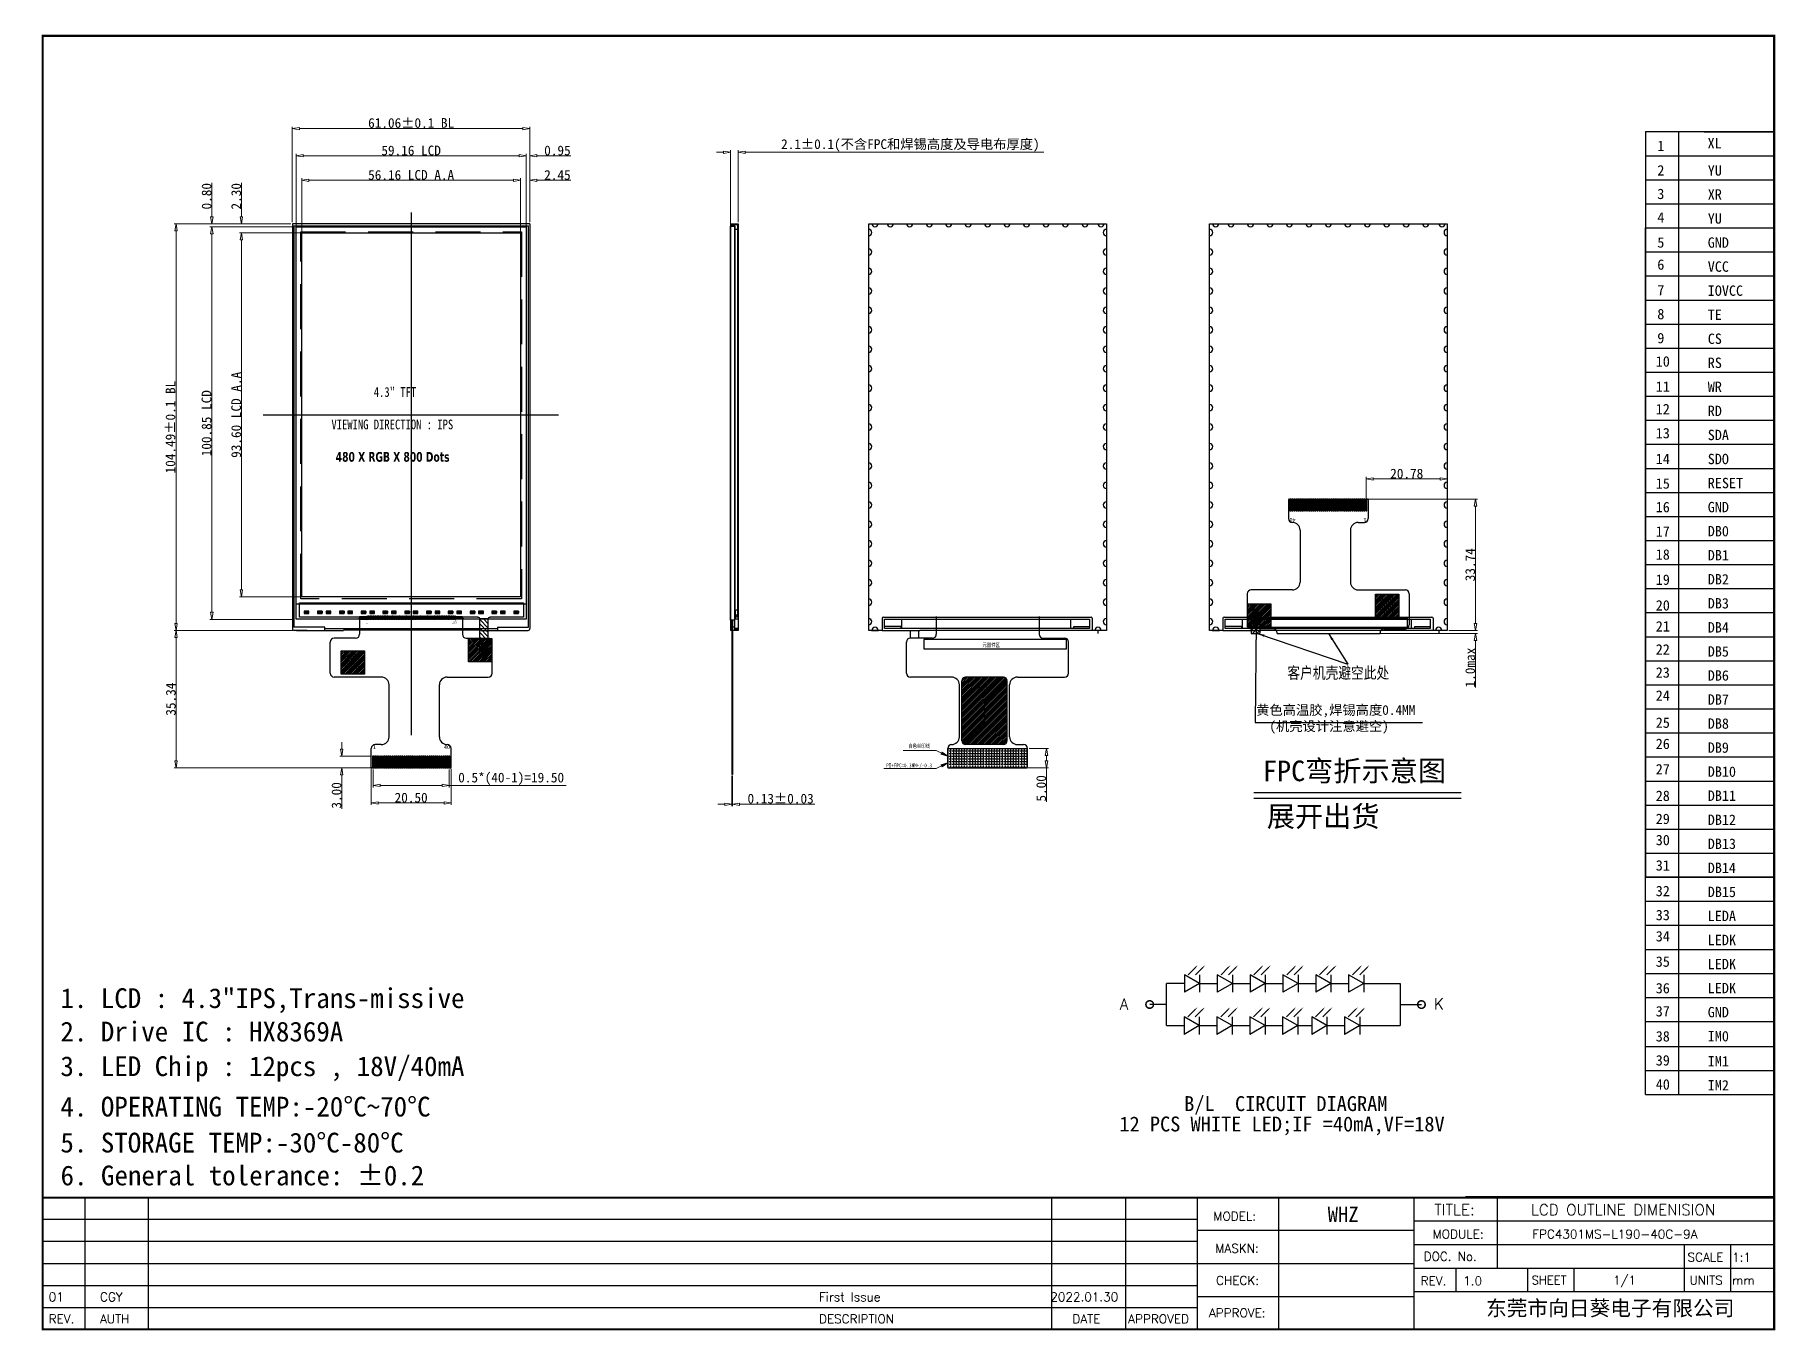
# Model space of a CAD drawing. Extents: x 976 to 1424, y -742 to -407.
import ezdxf

# ---------------------------------------------------------------- set-up
doc = ezdxf.new("R2010")
doc.units = 0
doc.header["$LTSCALE"] = 23.1
doc.header["$MEASUREMENT"] = 0
doc.linetypes.add('DASHED', pattern=[0.75, 0.5, -0.25])
doc.linetypes.add('EB_DASHDOT', pattern=[39, 30, -3, 3, -3])
doc.layers.get('0').update_dxf_attribs({"linetype": 'CONTINUOUS'})
doc.layers.get('Defpoints').update_dxf_attribs({"linetype": 'CONTINUOUS'})
for name, color, linetype in [('bl', 7, 'CONTINUOUS'), ('DIM', 4, 'CONTINUOUS'), ('FPC', 5, 'CONTINUOUS'), ('FPC 外形', 42, 'CONTINUOUS'), ('LCD', 175, 'CONTINUOUS'), ('OBJ-FRAME', 4, 'CONTINUOUS'), ('TEXT', 2, 'CONTINUOUS'), ('图框', 7, 'CONTINUOUS')]:
    doc.layers.add(name, color=color, linetype=linetype)
doc.layers.add('标注', color=3, linetype='CONTINUOUS', lineweight=9)
doc.styles.add('101', font='romans.shx')
doc.styles.add('DIM', font='complex.shx')
doc.styles.add('ROMAND', font='romans.shx', dxfattribs={"height": 1.68})
doc.styles.add('ROMANS', font='')
doc.styles.get("Standard").update_dxf_attribs({"font": 'txt', "width": 0.8})
doc.styles.add('txt', font='txt.shx', dxfattribs={"width": 0.8})
doc.styles.add('仿宋', font='', dxfattribs={"height": 2.5})
doc.styles.add('宋', font='')
doc.styles.add('宋体', font='')
doc.styles.add('工程', font='gbenor.shx', dxfattribs={"width": 1.25, "bigfont": 'gbcbig.shx'})
doc.styles.get('ROMANS').set_extended_font_data('SimSun')
doc.styles.get('仿宋').set_extended_font_data('宋体')
doc.styles.get('宋').set_extended_font_data('宋体')
doc.styles.get('宋体').set_extended_font_data('宋体')
doc.dimstyles.new('BILL', dxfattribs={"dimtxt": 1.5, "dimasz": 1.5, "dimexe": 0.625, "dimexo": 0.625, "dimtad": 0, "dimzin": 1, "dimdsep": 46, "dimtxsty": 'ROMANS', "dimcen": 1, "dimclrd": 4, "dimclre": 4, "dimadec": 0, "dimazin": 0, "dimtfac": 1, "dimtmove": 0, "dimatfit": 3, "dimfxl": 0, "dimtolj": 1, "dimlwd": -1, "dimarcsym": 0})
doc.dimstyles.new('标准', dxfattribs={"dimtxt": 3, "dimasz": 1.8, "dimexe": 0.5, "dimexo": 0.4, "dimgap": 0.1, "dimtad": 1, "dimzin": 1, "dimdsep": 46, "dimtxsty": '工程', "dimblk": 'CLOSEDBLANK', "dimcen": 0.09, "dimclrd": 3, "dimclre": 3, "dimclrt": 3, "dimadec": 0, "dimazin": 0, "dimtfac": 1, "dimtofl": 0, "dimtmove": 0, "dimatfit": 3, "dimldrblk": 'CLOSEDBLANK', "dimfxl": 0, "dimtolj": 1, "dimlwd": 0, "dimlwe": 0, "dimarcsym": 0})
pattern_1 = [(45, (113.3475, 2983.5597), (-0.561266, 0.561266), [])]
pattern_2 = [(45, (1450.7618, 2430.3391), (-0.561266, 0.561266), [])]

msp = doc.modelspace()

# ---------------------------------------------------------------- texts
at = {"linetype": 'ByBlock'}
for s, height, p in [('1', 2.665, (1393.212, -437.115)), ('2', 2.665, (1393.212, -443.415)), ('3', 2.665, (1393.212, -449.466)), ('4', 2.665, (1393.212, -455.518)), ('5', 2.665, (1393.212, -461.942)), ('6', 2.665, (1393.212, -467.62)), ('7', 2.665, (1393.212, -474.214)), ('8', 2.665, (1393.212, -480.36)), ('9', 2.665, (1393.212, -486.519)), ('10', 2.6654, (1392.809, -492.523)), ('11', 2.6654, (1392.809, -498.995)), ('12', 2.6654, (1392.809, -504.768)), ('13', 2.6654, (1392.809, -510.949)), ('14', 2.6654, (1392.809, -517.554)), ('15', 2.6654, (1392.809, -523.888)), ('16', 2.6654, (1392.809, -529.943)), ('17', 2.6654, (1392.809, -536.212)), ('18', 2.6654, (1392.809, -542.138)), ('19', 2.6654, (1392.809, -548.616)), ('20', 2.6654, (1392.809, -555.213)), ('21', 2.6654, (1392.809, -560.607)), ('22', 2.6654, (1392.809, -566.534)), ('23', 2.6654, (1392.809, -572.461)), ('24', 2.6654, (1392.809, -578.387)), ('25', 2.6654, (1392.809, -585.349)), ('26', 2.6654, (1392.809, -590.793)), ('27', 2.6654, (1392.809, -597.313)), ('28', 2.6654, (1392.809, -604.144)), ('29', 2.6654, (1392.809, -610.07)), ('30', 2.6654, (1392.809, -615.514)), ('31', 2.6654, (1392.809, -622.034)), ('32', 2.6654, (1392.809, -628.611)), ('33', 2.6654, (1392.809, -634.791)), ('34', 2.6654, (1392.809, -640.235)), ('35', 2.6654, (1392.809, -646.755)), ('36', 2.6654, (1392.809, -653.586)), ('37', 2.6654, (1392.809, -659.512)), ('38', 2.6654, (1392.809, -665.951)), ('39', 2.6654, (1392.809, -672.131)), ('40', 2.6654, (1392.809, -678.312))]:
    msp.add_text(s, height=height, dxfattribs=at).set_placement(p)
for s, p in [('XL', (1406.13, -436.471)), ('YU', (1406.176, -443.435)), ('XR', (1406.176, -449.615)), ('YU', (1406.176, -455.795)), ('GND', (1406.176, -461.975)), ('VCC', (1406.176, -468.156)), ('IOVCC', (1406.176, -474.336)), ('TE', (1406.176, -480.516)), ('CS', (1406.176, -486.696)), ('RS', (1406.176, -492.877)), ('WR', (1406.176, -499.057)), ('RD', (1406.176, -505.237)), ('SDA', (1406.176, -511.417)), ('SDO', (1406.176, -517.598)), ('RESET', (1406.176, -523.778)), ('GND', (1406.176, -529.958)), ('DB0', (1406.176, -536.138)), ('DB1', (1406.176, -542.319)), ('DB2', (1406.176, -548.499)), ('DB3', (1406.176, -554.679)), ('DB4', (1406.176, -560.859)), ('DB5', (1406.176, -567.04)), ('DB6', (1406.176, -573.22)), ('DB7', (1406.176, -579.4)), ('DB8', (1406.176, -585.58)), ('DB9', (1406.176, -591.761)), ('DB10', (1406.176, -597.941)), ('DB11', (1406.176, -604.121)), ('DB12', (1406.176, -610.301)), ('DB13', (1406.176, -616.482)), ('DB14', (1406.176, -622.662)), ('DB15', (1406.176, -628.842)), ('LEDA', (1406.176, -635.022)), ('LEDK', (1406.176, -641.203)), ('LEDK', (1406.176, -647.383)), ('LEDK', (1406.176, -653.563)), ('GND', (1406.176, -659.743)), ('IM0', (1406.176, -665.924)), ('IM1', (1406.176, -672.363)), ('IM2', (1406.176, -678.543))]:
    msp.add_text(s, height=2.6654).set_placement(p)
for s, height, style, p in [('FPC弯折示意图', 5.3088, '宋体', (1291.885, -599.067)), ('展开出货', 5.3088, '宋体', (1292.875, -610.753)), ('1. LCD : 4.3"IPS,Trans-missive', 5.08783, '仿宋', (982.867, -657.363)), ('2. Drive IC : HX8369A', 5.08783, '仿宋', (982.867, -665.952)), ('3. LED Chip : 12pcs , 18V/40mA ', 5.08783, '仿宋', (982.867, -674.852)), ('4. OPERATING TEMP:-20%%DC~70%%DC ', 5.08783, '仿宋', (982.867, -685.237)), ('5. STORAGE TEMP:-30%%DC-80%%DC ', 5.08783, '仿宋', (982.867, -694.486)), ('6. General tolerance: %%P0.2', 5.08783, '仿宋', (982.906, -702.925))]:
    msp.add_text(s, height=height, dxfattribs=dict(style=style)).set_placement(p)
at = {"linetype": 'Continuous', "char_height": 1, "width": 20.02666, "attachment_point": 1, "style": 'txt'}
for s, insert in [('{\\fSimSun|b0|i0|c134|p2;元器件区}', (1219.811, -563.557)), ('{\\fSimSun|b0|i0|c134|p2;单层区}', (1218.32, -574.843))]:
    msp.add_mtext(s, dxfattribs=dict(at, insert=insert))
at = {"attachment_point": 1}
for s, insert, char_height, width, style in [('{\\C1;黄色高温胶,焊锡高度0.4MM}\\P{\\C1;  (机壳设计注意避空)}', (1290.132, -579.514), 2.5, 44.92719, '宋体'), ('{\\fSimSun|b0|i0|c134|p2;白色丝印线}', (1200.726, -589.503), 1, 20.02666, 'txt'), ('{\\fSimSun|b0|i0|c0|p2;PI\\fSimSun|b0|i0|c134|p2;+FPC=0.3MM+/-0.3}', (1195.065, -594.507), 1, 20.02666, 'txt')]:
    msp.add_mtext(s, dxfattribs=dict(at, insert=insert, char_height=char_height, width=width, style=style))
at = {"layer": 'DIM', "color": 0, "style": '宋', "width": 1.2}
for s, p in [('1', (1061.425, -558.505)), ('190', (1083.443, -558.505)), ('A', (1091.01, -563.591)), ('K', (1091.889, -563.619))]:
    msp.add_text(s, height=0.5, dxfattribs=at).set_placement(p)
for s, p in [('K', (1289.786, -558.602)), ('K', (1289.786, -558.602)), ('A', (1290.666, -558.63)), ('A', (1290.666, -558.63))]:
    msp.add_text(s, height=0.5, rotation=180, dxfattribs=at).set_placement(p)
at = {"layer": 'FPC 外形', "linetype": 'Continuous', "char_height": 1, "width": 0.48095, "attachment_point": 1, "rotation": 180, "style": 'DIM'}
for s, insert in [('{\\fSimSun|b0|i0|c134|p2;\\C1;40}', (1300.272, -532.405)), ('{\\fSimSun|b0|i0|c134|p2;\\C1;1}', (1318.485, -532.405))]:
    msp.add_mtext(s, dxfattribs=dict(at, insert=insert))
at = {"layer": 'FPC 外形', "linetype": 'Continuous', "char_height": 1, "width": 0.48095, "attachment_point": 1, "style": 'DIM'}
for s, insert in [('{\\fSimSun|b0|i0|c134|p2;\\C1;1}', (1063.191, -589.816)), ('{\\fSimSun|b0|i0|c134|p2;\\C1;40}', (1081.404, -589.816))]:
    msp.add_mtext(s, dxfattribs=dict(at, insert=insert))
at = {"layer": 'LCD', "color": 3, "style": 'ROMAND'}
for s, p in [('A', (1255.054, -657.779)), ('K', (1335.81, -657.692))]:
    msp.add_text(s, height=2.906, dxfattribs=at).set_placement(p)
at = {"layer": 'OBJ-FRAME', "style": '仿宋'}
for s, p in [('B/L  CIRCUIT DIAGRAM', (1271.63, -683.844)), ('12 PCS WHITE LED;IF =40mA,VF=18V', (1254.984, -689.077))]:
    msp.add_text(s, height=3.84013, dxfattribs=at).set_placement(p)
at = {"layer": 'TEXT', "ltscale": 5, "style": '仿宋'}
for s, p in [('WHZ', (1308.506, -712.308)), ('东莞市向日葵电子有限公司 ', (1349.197, -736.432))]:
    msp.add_text(s, height=3.9, dxfattribs=at).set_placement(p)
at = {"layer": '图框', "color": 7, "style": '101'}
for s, height, p in [('MODEL:', 2.262, (1279.154, -711.998)), ('TITLE:', 2.8274, (1335.888, -710.613)), ('LCD OUTLINE DIMENISION', 2.82745, (1360.722, -710.613)), ('MODULE:', 2.262, (1335.48, -716.591)), ('MASKN:', 2.262, (1279.667, -720.24)), ('DOC. No.', 2.262, (1333.164, -722.31)), ('SCALE', 2.262, (1400.971, -722.508)), ('1:1', 2.262, (1412.435, -722.552)), ('CHECK:', 2.262, (1279.828, -728.482)), ('REV.', 2.262, (1332.391, -728.577)), ('1.0', 2.262, (1343.338, -728.577)), ('SHEET', 2.1817, (1360.904, -728.365)), ('1/1', 2.1817, (1381.906, -728.365)), ('UNITS', 2.262, (1401.488, -728.429)), ('mm', 2.262, (1412.435, -728.429)), ('01', 2.262, (979.843, -732.734)), ('CGY', 2.262, (993.038, -732.734)), ('First Issue', 2.26196, (1177.8, -732.734)), ('2022.01.30', 2.262, (1237.236, -732.734)), ('REV.', 2.262, (979.843, -738.381)), ('AUTH', 2.262, (993.038, -738.381)), ('DESCRIPTION', 2.26196, (1177.8, -738.381)), ('DATE', 2.262, (1242.932, -738.381)), ('APPROVE:', 2.262, (1277.997, -736.838))]:
    msp.add_text(s, height=height, dxfattribs=at).set_placement(p)
at = {"layer": '图框', "color": 2, "style": '101'}
for s, height, p in [('FPC4301MS-L190-40C-9A', 2.26196, (1361.06, -716.591)), ('APPROVED', 2.262, (1257.261, -738.381))]:
    msp.add_text(s, height=height, dxfattribs=at).set_placement(p)
at = {"layer": '标注', "color": 1, "linetype": 'Continuous', "insert": (1298.135, -569.716), "char_height": 3, "width": 30.34209, "attachment_point": 1, "style": 'txt'}
msp.add_mtext('{\\fNSimSun|b0|i0|c134|p49;客户机壳避空此处}', dxfattribs=at)

# ---------------------------------------------------------------- blocks, each defined once
blk = doc.blocks.new('_ClosedBlank')
at = {"color": 0, "linetype": 'ByBlock', "lineweight": -2}
for p, q in [((-1, 0.17), (0, 0)), ((-1, 0.17), (-1, -0.17)), ((0, 0), (-1, -0.17))]:
    blk.add_line(p, q, dxfattribs=at)
blk = doc.blocks.new('*D49')
at = {"lineweight": 0, "transparency": 16777216}
for p, q in [((1153.22, -437.43), (1151.42, -437.43)), ((1155.02, -455.92), (1155.02, -436.93)), ((1157.02, -455.42), (1157.02, -436.93)), ((1158.82, -437.43), (1235.56, -437.43))]:
    blk.add_line(p, q, dxfattribs=at)
at = {"layer": 'Defpoints', "color": 0, "transparency": 16777216}
for p in [(1155.02, -437.43), (1157.02, -455.82), (1155.02, -456.32)]:
    blk.add_point(p, dxfattribs=at)
at = {"lineweight": 0, "transparency": 16777216, "xscale": 1.8, "yscale": 1.8, "zscale": 1.8}
blk.add_blockref('_ClosedBlank', (1155.02, -437.43), dxfattribs=at)
at = {"lineweight": 0, "transparency": 16777216, "xscale": 1.8, "yscale": 1.8, "zscale": 1.8, "rotation": 180}
blk.add_blockref('_ClosedBlank', (1157.02, -437.43), dxfattribs=at)
at = {"transparency": 16777216, "insert": (1201.27, -435.68), "char_height": 2.5, "attachment_point": 5, "style": '仿宋'}
blk.add_mtext('\\A1;2.1%%p0.1(不含FPC和焊锡高度及导电布厚度)', dxfattribs=at)
blk = doc.blocks.new('*D34')
at = {"lineweight": 0, "transparency": 16777216}
for p, q in [((1042.46, -455.42), (1042.46, -430.87)), ((1044.26, -431.37), (1101.72, -431.37)), ((1103.52, -455.42), (1103.52, -430.87))]:
    blk.add_line(p, q, dxfattribs=at)
at = {"layer": 'Defpoints', "color": 0, "transparency": 16777216}
for p in [(1103.52, -431.37), (1042.46, -455.82), (1103.52, -455.82)]:
    blk.add_point(p, dxfattribs=at)
at = {"lineweight": 0, "transparency": 16777216, "xscale": 1.8, "yscale": 1.8, "zscale": 1.8, "rotation": 180}
blk.add_blockref('_ClosedBlank', (1042.46, -431.37), dxfattribs=at)
at = {"lineweight": 0, "transparency": 16777216, "xscale": 1.8, "yscale": 1.8, "zscale": 1.8}
blk.add_blockref('_ClosedBlank', (1103.52, -431.37), dxfattribs=at)
at = {"transparency": 16777216, "insert": (1072.99, -429.93), "char_height": 2.5, "attachment_point": 5, "style": '仿宋'}
blk.add_mtext('\\A1;61.06%%P0.1 BL', dxfattribs=at)
blk = doc.blocks.new('*D35')
at = {"lineweight": 0, "transparency": 16777216}
for p, q in [((1042.06, -455.82), (1012.09, -455.82)), ((1012.59, -457.62), (1012.59, -558.51)), ((1042.56, -560.31), (1012.09, -560.31))]:
    blk.add_line(p, q, dxfattribs=at)
at = {"layer": 'Defpoints', "color": 0, "transparency": 16777216}
for p in [(1042.46, -455.82), (1012.59, -560.31), (1042.96, -560.31)]:
    blk.add_point(p, dxfattribs=at)
at = {"lineweight": 0, "transparency": 16777216, "xscale": 1.8, "yscale": 1.8, "zscale": 1.8}
for p, rotation in [((1012.59, -455.82), 90), ((1012.59, -560.31), 270)]:
    blk.add_blockref('_ClosedBlank', p, dxfattribs=dict(at, rotation=rotation))
at = {"transparency": 16777216, "insert": (1011.15, -508.07), "char_height": 2.5, "attachment_point": 5, "rotation": 90, "style": '仿宋'}
blk.add_mtext('\\A1;104.49%%P0.1 BL', dxfattribs=at)
blk = doc.blocks.new('A$C4D064DB7')
at = {"layer": 'bl'}
h = blk.add_hatch(dxfattribs=at)
h.set_pattern_fill('ANSI31', color=3, scale=0.25, style=0)
h.set_pattern_definition(pattern_1)
h.paths.add_polyline_path([(-46.36, -4.15), (-48.56, -4.15), (-48.56, -9.52), (-46.36, -9.52)])
h = blk.add_hatch(dxfattribs=at)
h.set_pattern_fill('ANSI31', color=3, scale=0.25, style=0)
h.set_pattern_definition(pattern_1)
h.paths.add_polyline_path([(-48.06, -11.38), (-48.56, -11.38), (-48.56, -12.88, 0.414214), (-48.26, -13.18), (-48.12, -13.18, -0.16888), (-48.06, -13.02), (-48.06, -12.74, -0.347677), (-48.06, -12.42)])
h = blk.add_hatch(dxfattribs=at)
h.set_pattern_fill('ANSI31', color=3, scale=0.25, style=0)
h.set_pattern_definition(pattern_1)
h.paths.add_polyline_path([(-47.26, -11.38), (-47.66, -11.38), (-47.66, -12.42, -0.347677), (-47.66, -12.74), (-47.66, -13.02, -0.16888), (-47.61, -13.18), (-47.32, -13.18, -0.16888), (-47.26, -13.02), (-47.26, -12.34, -0.347677), (-47.26, -12.02)])
h = blk.add_hatch(dxfattribs=at)
h.set_pattern_fill('ANSI31', color=3, scale=0.25, style=0)
h.set_pattern_definition(pattern_1)
h.paths.add_polyline_path([(-46.86, -12.02, -0.347677), (-46.86, -12.34), (-46.86, -13.02, -0.16888), (-46.81, -13.18), (-46.66, -13.18, 0.414214), (-46.36, -12.88), (-46.36, -11.38), (-46.86, -11.38)])
at = {"layer": 'DIM'}
h = blk.add_hatch(color=3, dxfattribs=at)
h.paths.add_polyline_path([(-52.88, -2.15), (-51.68, -2.15), (-51.68, -2.75), (-52.88, -2.75)])
h.paths.add_polyline_path([(-56.28, -2.15), (-55.08, -2.15), (-55.08, -2.75), (-56.28, -2.75)])
h = blk.add_hatch(color=3, dxfattribs=at)
h.paths.add_polyline_path([(-47.28, -2.15), (-46.08, -2.15), (-46.08, -2.75), (-47.28, -2.75)])
h.paths.add_polyline_path([(-50.68, -2.15), (-49.48, -2.15), (-49.48, -2.75), (-50.68, -2.75)])
h = blk.add_hatch(color=3, dxfattribs=at)
h.paths.add_polyline_path([(-41.68, -2.15), (-40.48, -2.15), (-40.48, -2.75), (-41.68, -2.75)])
h.paths.add_polyline_path([(-45.08, -2.15), (-43.88, -2.15), (-43.88, -2.75), (-45.08, -2.75)])
h = blk.add_hatch(color=3, dxfattribs=at)
h.paths.add_polyline_path([(-36.08, -2.15), (-34.88, -2.15), (-34.88, -2.75), (-36.08, -2.75)])
h.paths.add_polyline_path([(-39.48, -2.15), (-38.28, -2.15), (-38.28, -2.75), (-39.48, -2.75)])
h = blk.add_hatch(color=3, dxfattribs=at)
h.paths.add_polyline_path([(-30.48, -2.15), (-29.28, -2.15), (-29.28, -2.75), (-30.48, -2.75)])
h.paths.add_polyline_path([(-33.88, -2.15), (-32.68, -2.15), (-32.68, -2.75), (-33.88, -2.75)])
h = blk.add_hatch(color=3, dxfattribs=at)
h.paths.add_polyline_path([(-24.88, -2.15), (-23.68, -2.15), (-23.68, -2.75), (-24.88, -2.75)])
h.paths.add_polyline_path([(-28.28, -2.15), (-27.08, -2.15), (-27.08, -2.75), (-28.28, -2.75)])
h = blk.add_hatch(color=3, dxfattribs=at)
h.paths.add_polyline_path([(-19.28, -2.15), (-18.08, -2.15), (-18.08, -2.75), (-19.28, -2.75)])
h.paths.add_polyline_path([(-22.68, -2.15), (-21.48, -2.15), (-21.48, -2.75), (-22.68, -2.75)])
h = blk.add_hatch(color=3, dxfattribs=at)
h.paths.add_polyline_path([(-13.68, -2.15), (-12.48, -2.15), (-12.48, -2.75), (-13.68, -2.75)])
h.paths.add_polyline_path([(-17.08, -2.15), (-15.88, -2.15), (-15.88, -2.75), (-17.08, -2.75)])
h = blk.add_hatch(color=3, dxfattribs=at)
h.paths.add_polyline_path([(-8.08, -2.15), (-6.88, -2.15), (-6.88, -2.75), (-8.08, -2.75)])
h.paths.add_polyline_path([(-11.48, -2.15), (-10.28, -2.15), (-10.28, -2.75), (-11.48, -2.75)])
h = blk.add_hatch(color=3, dxfattribs=at)
h.paths.add_polyline_path([(-2.48, -2.75), (-2.48, -2.15), (-1.28, -2.15), (-1.28, -2.75)])
h.paths.add_polyline_path([(-4.68, -2.15), (-4.68, -2.75), (-5.88, -2.75), (-5.88, -2.15)])
h = blk.add_hatch(color=30, dxfattribs=at)
h.paths.add_polyline_path([(-47.66, -10.58), (-48.06, -10.58), (-48.06, -12.42, 0.347677), (-48.06, -12.74), (-48.06, -13.02, 0.16888), (-48.12, -13.18), (-47.99, -13.18, -1), (-47.74, -13.18), (-47.61, -13.18, 0.16888), (-47.66, -13.02), (-47.66, -12.74, 0.347677), (-47.66, -12.42)])
h.paths.add_polyline_path([(-47.74, -12.58, -1), (-47.99, -12.58, -1)], flags=16)
h = blk.add_hatch(color=30, dxfattribs=at)
h.paths.add_polyline_path([(-47.26, -12.02, 0.347677), (-47.26, -12.34), (-47.26, -13.02, 0.16888), (-47.32, -13.18), (-47.19, -13.18, -1), (-46.94, -13.18), (-46.81, -13.18, 0.16888), (-46.86, -13.02), (-46.86, -12.34, 0.347677), (-46.86, -12.02), (-46.86, -10.58), (-47.26, -10.58)])
h.paths.add_polyline_path([(-46.94, -12.18, -1), (-47.19, -12.18, -1)], flags=16)
at = {"layer": 'bl', "color": 3}
for p, q in [((-48.56, -4.15), (-46.36, -4.15)), ((-48.56, -9.52), (-46.36, -9.52)), ((-48.56, -11.38), (-46.36, -11.38))]:
    blk.add_line(p, q, dxfattribs=at)
at = {"layer": 'DIM', "color": 30}
for p, q in [((-57.56, 0), (-57.56, -3.65)), ((0, 0), (-57.56, 0)), ((0, -3.65), (0, 0)), ((-57.56, -3.65), (-49.06, -3.65)), ((-48.56, -12.88), (-48.56, -4.15)), ((-46.36, -12.88), (-46.36, -4.15)), ((-45.86, -3.65), (0, -3.65)), ((-48.26, -13.18), (-47.99, -13.18)), ((-48.06, -12.42), (-48.06, -10.58)), ((-48.06, -10.58), (-47.66, -10.58)), ((-48.06, -13.02), (-48.06, -12.74)), ((-47.99, -13.18), (-48.06, -13.18)), ((-47.61, -13.18), (-47.74, -13.18)), ((-47.74, -13.18), (-47.19, -13.18)), ((-47.66, -10.58), (-47.66, -12.42)), ((-47.66, -12.74), (-47.66, -13.02)), ((-47.61, -13.18), (-47.32, -13.18)), ((-47.19, -13.18), (-47.32, -13.18)), ((-47.26, -12.02), (-47.26, -10.58)), ((-47.26, -10.58), (-46.86, -10.58)), ((-47.26, -13.02), (-47.26, -12.34)), ((-46.81, -13.18), (-46.94, -13.18)), ((-46.94, -13.18), (-46.66, -13.18)), ((-46.86, -10.58), (-46.86, -12.02)), ((-46.86, -12.34), (-46.86, -13.02))]:
    blk.add_line(p, q, dxfattribs=at)
at = {"layer": 'DIM', "color": 3}
for p, q in [((-56.28, -2.15), (-56.28, -2.65)), ((-56.28, -2.75), (-56.28, -2.15)), ((-56.28, -2.15), (-55.08, -2.15)), ((-56.28, -2.15), (-56.28, -2.65)), ((-56.28, -2.75), (-56.28, -2.15)), ((-56.28, -2.15), (-55.08, -2.15)), ((-55.08, -2.75), (-56.28, -2.75)), ((-55.08, -2.75), (-56.28, -2.75)), ((-55.08, -2.15), (-55.08, -2.75)), ((-55.08, -2.15), (-55.08, -2.75)), ((-52.88, -2.75), (-52.88, -2.15)), ((-52.88, -2.15), (-51.68, -2.15)), ((-52.88, -2.75), (-52.88, -2.15)), ((-52.88, -2.15), (-51.68, -2.15)), ((-51.68, -2.75), (-52.88, -2.75)), ((-51.68, -2.75), (-52.88, -2.75)), ((-51.68, -2.15), (-51.68, -2.75)), ((-51.68, -2.15), (-51.68, -2.75)), ((-50.68, -2.15), (-50.68, -2.65)), ((-50.68, -2.75), (-50.68, -2.15)), ((-50.68, -2.15), (-49.48, -2.15)), ((-50.68, -2.15), (-50.68, -2.65)), ((-50.68, -2.75), (-50.68, -2.15)), ((-50.68, -2.15), (-49.48, -2.15)), ((-49.48, -2.75), (-50.68, -2.75)), ((-49.48, -2.75), (-50.68, -2.75)), ((-49.48, -2.15), (-49.48, -2.75)), ((-49.48, -2.15), (-49.48, -2.75)), ((-47.28, -2.75), (-47.28, -2.15)), ((-47.28, -2.15), (-46.08, -2.15)), ((-47.28, -2.75), (-47.28, -2.15)), ((-47.28, -2.15), (-46.08, -2.15)), ((-46.08, -2.75), (-47.28, -2.75)), ((-46.08, -2.75), (-47.28, -2.75)), ((-46.08, -2.15), (-46.08, -2.75)), ((-46.08, -2.15), (-46.08, -2.75)), ((-45.08, -2.15), (-45.08, -2.65)), ((-45.08, -2.75), (-45.08, -2.15)), ((-45.08, -2.15), (-43.88, -2.15)), ((-45.08, -2.15), (-45.08, -2.65)), ((-45.08, -2.75), (-45.08, -2.15)), ((-45.08, -2.15), (-43.88, -2.15)), ((-43.88, -2.75), (-45.08, -2.75)), ((-43.88, -2.75), (-45.08, -2.75)), ((-43.88, -2.15), (-43.88, -2.75)), ((-43.88, -2.15), (-43.88, -2.75)), ((-41.68, -2.75), (-41.68, -2.15)), ((-41.68, -2.15), (-40.48, -2.15)), ((-41.68, -2.75), (-41.68, -2.15)), ((-41.68, -2.15), (-40.48, -2.15)), ((-40.48, -2.75), (-41.68, -2.75)), ((-40.48, -2.75), (-41.68, -2.75)), ((-40.48, -2.15), (-40.48, -2.75)), ((-40.48, -2.15), (-40.48, -2.75)), ((-39.48, -2.15), (-39.48, -2.65)), ((-39.48, -2.75), (-39.48, -2.15)), ((-39.48, -2.15), (-38.28, -2.15)), ((-39.48, -2.15), (-39.48, -2.65)), ((-39.48, -2.75), (-39.48, -2.15)), ((-39.48, -2.15), (-38.28, -2.15)), ((-38.28, -2.75), (-39.48, -2.75)), ((-38.28, -2.75), (-39.48, -2.75)), ((-38.28, -2.15), (-38.28, -2.75)), ((-38.28, -2.15), (-38.28, -2.75)), ((-36.08, -2.75), (-36.08, -2.15)), ((-36.08, -2.15), (-34.88, -2.15)), ((-36.08, -2.75), (-36.08, -2.15)), ((-36.08, -2.15), (-34.88, -2.15)), ((-34.88, -2.75), (-36.08, -2.75)), ((-34.88, -2.75), (-36.08, -2.75)), ((-34.88, -2.15), (-34.88, -2.75)), ((-34.88, -2.15), (-34.88, -2.75)), ((-33.88, -2.15), (-33.88, -2.65)), ((-33.88, -2.75), (-33.88, -2.15)), ((-33.88, -2.15), (-32.68, -2.15)), ((-33.88, -2.15), (-33.88, -2.65)), ((-33.88, -2.75), (-33.88, -2.15)), ((-33.88, -2.15), (-32.68, -2.15)), ((-32.68, -2.75), (-33.88, -2.75)), ((-32.68, -2.75), (-33.88, -2.75)), ((-32.68, -2.15), (-32.68, -2.75)), ((-32.68, -2.15), (-32.68, -2.75)), ((-30.48, -2.75), (-30.48, -2.15)), ((-30.48, -2.15), (-29.28, -2.15)), ((-30.48, -2.75), (-30.48, -2.15)), ((-30.48, -2.15), (-29.28, -2.15)), ((-29.28, -2.75), (-30.48, -2.75)), ((-29.28, -2.75), (-30.48, -2.75)), ((-29.28, -2.15), (-29.28, -2.75)), ((-29.28, -2.15), (-29.28, -2.75)), ((-28.28, -2.15), (-28.28, -2.65)), ((-28.28, -2.75), (-28.28, -2.15)), ((-28.28, -2.15), (-27.08, -2.15)), ((-28.28, -2.15), (-28.28, -2.65)), ((-28.28, -2.75), (-28.28, -2.15)), ((-28.28, -2.15), (-27.08, -2.15)), ((-27.08, -2.75), (-28.28, -2.75)), ((-27.08, -2.75), (-28.28, -2.75)), ((-27.08, -2.15), (-27.08, -2.75)), ((-27.08, -2.15), (-27.08, -2.75)), ((-24.88, -2.75), (-24.88, -2.15)), ((-24.88, -2.15), (-23.68, -2.15)), ((-24.88, -2.75), (-24.88, -2.15)), ((-24.88, -2.15), (-23.68, -2.15)), ((-23.68, -2.75), (-24.88, -2.75)), ((-23.68, -2.75), (-24.88, -2.75)), ((-23.68, -2.15), (-23.68, -2.75)), ((-23.68, -2.15), (-23.68, -2.75)), ((-22.68, -2.15), (-22.68, -2.65)), ((-22.68, -2.75), (-22.68, -2.15)), ((-22.68, -2.15), (-21.48, -2.15)), ((-22.68, -2.15), (-22.68, -2.65)), ((-22.68, -2.75), (-22.68, -2.15)), ((-22.68, -2.15), (-21.48, -2.15)), ((-21.48, -2.75), (-22.68, -2.75)), ((-21.48, -2.75), (-22.68, -2.75)), ((-21.48, -2.15), (-21.48, -2.75)), ((-21.48, -2.15), (-21.48, -2.75)), ((-19.28, -2.75), (-19.28, -2.15)), ((-19.28, -2.15), (-18.08, -2.15)), ((-19.28, -2.75), (-19.28, -2.15)), ((-19.28, -2.15), (-18.08, -2.15)), ((-18.08, -2.75), (-19.28, -2.75)), ((-18.08, -2.75), (-19.28, -2.75)), ((-18.08, -2.15), (-18.08, -2.75)), ((-18.08, -2.15), (-18.08, -2.75)), ((-17.08, -2.15), (-17.08, -2.65)), ((-17.08, -2.75), (-17.08, -2.15)), ((-17.08, -2.15), (-15.88, -2.15)), ((-17.08, -2.15), (-17.08, -2.65)), ((-17.08, -2.75), (-17.08, -2.15)), ((-17.08, -2.15), (-15.88, -2.15)), ((-15.88, -2.75), (-17.08, -2.75)), ((-15.88, -2.75), (-17.08, -2.75)), ((-15.88, -2.15), (-15.88, -2.75)), ((-15.88, -2.15), (-15.88, -2.75)), ((-13.68, -2.75), (-13.68, -2.15)), ((-13.68, -2.15), (-12.48, -2.15)), ((-13.68, -2.75), (-13.68, -2.15)), ((-13.68, -2.15), (-12.48, -2.15)), ((-12.48, -2.75), (-13.68, -2.75)), ((-12.48, -2.75), (-13.68, -2.75)), ((-12.48, -2.15), (-12.48, -2.75)), ((-12.48, -2.15), (-12.48, -2.75)), ((-11.48, -2.15), (-11.48, -2.65)), ((-11.48, -2.75), (-11.48, -2.15)), ((-11.48, -2.15), (-10.28, -2.15)), ((-11.48, -2.15), (-11.48, -2.65)), ((-11.48, -2.75), (-11.48, -2.15)), ((-11.48, -2.15), (-10.28, -2.15)), ((-10.28, -2.75), (-11.48, -2.75)), ((-10.28, -2.75), (-11.48, -2.75)), ((-10.28, -2.15), (-10.28, -2.75)), ((-10.28, -2.15), (-10.28, -2.75)), ((-8.08, -2.75), (-8.08, -2.15)), ((-8.08, -2.15), (-6.88, -2.15)), ((-8.08, -2.75), (-8.08, -2.15)), ((-8.08, -2.15), (-6.88, -2.15)), ((-6.88, -2.75), (-8.08, -2.75)), ((-6.88, -2.75), (-8.08, -2.75)), ((-6.88, -2.15), (-6.88, -2.75)), ((-6.88, -2.15), (-6.88, -2.75)), ((-5.88, -2.15), (-5.88, -2.65)), ((-5.88, -2.75), (-5.88, -2.15)), ((-5.88, -2.15), (-4.68, -2.15)), ((-5.88, -2.15), (-5.88, -2.65)), ((-5.88, -2.75), (-5.88, -2.15)), ((-5.88, -2.15), (-4.68, -2.15)), ((-4.68, -2.75), (-5.88, -2.75)), ((-4.68, -2.75), (-5.88, -2.75)), ((-4.68, -2.15), (-4.68, -2.75)), ((-4.68, -2.15), (-4.68, -2.75)), ((-2.48, -2.75), (-2.48, -2.15)), ((-2.48, -2.15), (-1.28, -2.15)), ((-2.48, -2.75), (-2.48, -2.15)), ((-2.48, -2.15), (-1.28, -2.15)), ((-1.28, -2.75), (-2.48, -2.75)), ((-1.28, -2.75), (-2.48, -2.75)), ((-1.28, -2.15), (-1.28, -2.75)), ((-1.28, -2.15), (-1.28, -2.75))]:
    blk.add_line(p, q, dxfattribs=at)
at = {"layer": 'DIM', "color": 30}
for points in [[(-48.26, -13.18), (-47.99, -13.18)], [(-47.74, -13.18), (-47.19, -13.18)], [(-46.94, -13.18), (-46.66, -13.18)]]:
    blk.add_lwpolyline(points, dxfattribs=at)
for centre in [(-47.86, -12.58), (-47.06, -12.18)]:
    blk.add_circle(centre, 0.125, dxfattribs=at)
for centre, radius, start, end in [((-49.06, -4.15), 0.5, 0, 90), ((-45.86, -4.15), 0.5, 90, 180), ((-48.26, -12.88), 0.3, 180, 270), ((-47.86, -12.58), 0.255, 141.6573, 218.3427), ((-47.86, -13.18), 0.255, 141.6573, 180), ((-47.86, -13.18), 0.125, 0, 180), ((-47.86, -12.58), 0.255, 321.6573, 38.3427), ((-47.86, -13.18), 0.255, 0, 38.3427), ((-47.06, -12.18), 0.255, 141.6573, 218.3427), ((-47.06, -13.18), 0.255, 141.6573, 180), ((-47.06, -13.18), 0.125, 0, 180), ((-47.06, -12.18), 0.255, 321.6573, 38.3427), ((-47.06, -13.18), 0.255, 0, 38.3427), ((-46.66, -12.88), 0.3, 270, 0)]:
    blk.add_arc(centre, radius, start, end, dxfattribs=at)
blk = doc.blocks.new('*D36')
at = {"lineweight": 0, "transparency": 16777216}
for p, q in [((1346.49, -558.51), (1346.49, -556.71)), ((1321.63, -561.11), (1346.99, -561.11)), ((1339.67, -560.31), (1346.99, -560.31)), ((1346.49, -562.91), (1346.49, -575.02))]:
    blk.add_line(p, q, dxfattribs=at)
at = {"layer": 'Defpoints', "color": 0, "transparency": 16777216}
for p in [(1321.23, -561.11), (1339.27, -560.31), (1346.49, -561.11)]:
    blk.add_point(p, dxfattribs=at)
at = {"lineweight": 0, "transparency": 16777216, "xscale": 1.8, "yscale": 1.8, "zscale": 1.8}
for p, rotation in [((1346.49, -560.31), 270), ((1346.49, -561.11), 90)]:
    blk.add_blockref('_ClosedBlank', p, dxfattribs=dict(at, rotation=rotation))
at = {"transparency": 16777216, "insert": (1345.14, -569.87), "char_height": 2.5, "attachment_point": 5, "rotation": 90, "style": '仿宋'}
blk.add_mtext('\\A1;1.0max', dxfattribs=at)
blk = doc.blocks.new('*D40')
at = {"lineweight": 0, "transparency": 16777216}
for p, q in [((1155.41, -597.71), (1155.41, -605.5)), ((1155.54, -597.71), (1155.54, -605.5)), ((1153.61, -605), (1151.81, -605)), ((1157.34, -605), (1176.73, -605))]:
    blk.add_line(p, q, dxfattribs=at)
at = {"layer": 'Defpoints', "color": 0, "transparency": 16777216}
for p in [(1155.41, -597.31), (1155.54, -597.31), (1155.54, -605)]:
    blk.add_point(p, dxfattribs=at)
at = {"lineweight": 0, "transparency": 16777216, "xscale": 1.8, "yscale": 1.8, "zscale": 1.8}
blk.add_blockref('_ClosedBlank', (1155.41, -605), dxfattribs=at)
at = {"lineweight": 0, "transparency": 16777216, "xscale": 1.8, "yscale": 1.8, "zscale": 1.8, "rotation": 180}
blk.add_blockref('_ClosedBlank', (1155.54, -605), dxfattribs=at)
at = {"transparency": 16777216, "insert": (1167.93, -603.56), "char_height": 2.5, "attachment_point": 5, "style": '仿宋'}
blk.add_mtext('\\A1;0.13%%p0.03', dxfattribs=at)
blk = doc.blocks.new('*D41')
at = {"lineweight": 0, "transparency": 16777216}
for p, q in [((1044.91, -457.72), (1044.91, -444.14)), ((1046.71, -444.64), (1099.27, -444.64)), ((1101.07, -457.72), (1101.07, -444.14))]:
    blk.add_line(p, q, dxfattribs=at)
at = {"layer": 'Defpoints', "color": 0, "transparency": 16777216}
for p in [(1101.07, -444.64), (1044.91, -458.12), (1101.07, -458.12)]:
    blk.add_point(p, dxfattribs=at)
at = {"lineweight": 0, "transparency": 16777216, "xscale": 1.8, "yscale": 1.8, "zscale": 1.8, "rotation": 180}
blk.add_blockref('_ClosedBlank', (1044.91, -444.64), dxfattribs=at)
at = {"lineweight": 0, "transparency": 16777216, "xscale": 1.8, "yscale": 1.8, "zscale": 1.8}
blk.add_blockref('_ClosedBlank', (1101.07, -444.64), dxfattribs=at)
at = {"transparency": 16777216, "insert": (1072.99, -443.29), "char_height": 2.5, "attachment_point": 5, "style": '仿宋'}
blk.add_mtext('\\A1;56.16 LCD A.A', dxfattribs=at)
blk = doc.blocks.new('*D42')
at = {"lineweight": 0, "transparency": 16777216}
for p, q in [((1043.41, -456.22), (1043.41, -437.85)), ((1102.57, -456.22), (1102.57, -437.85)), ((1045.21, -438.35), (1100.77, -438.35))]:
    blk.add_line(p, q, dxfattribs=at)
at = {"layer": 'Defpoints', "color": 0, "transparency": 16777216}
for p in [(1102.57, -438.35), (1043.41, -456.62), (1102.57, -456.62)]:
    blk.add_point(p, dxfattribs=at)
at = {"lineweight": 0, "transparency": 16777216, "xscale": 1.8, "yscale": 1.8, "zscale": 1.8, "rotation": 180}
blk.add_blockref('_ClosedBlank', (1043.41, -438.35), dxfattribs=at)
at = {"lineweight": 0, "transparency": 16777216, "xscale": 1.8, "yscale": 1.8, "zscale": 1.8}
blk.add_blockref('_ClosedBlank', (1102.57, -438.35), dxfattribs=at)
at = {"transparency": 16777216, "insert": (1072.99, -437), "char_height": 2.5, "attachment_point": 5, "style": '仿宋'}
blk.add_mtext('\\A1;59.16 LCD', dxfattribs=at)
blk = doc.blocks.new('*D43')
at = {"lineweight": 0, "transparency": 16777216}
for p, q in [((1044.51, -458.12), (1028.89, -458.12)), ((1029.39, -459.92), (1029.39, -549.92)), ((1044.51, -551.72), (1028.89, -551.72))]:
    blk.add_line(p, q, dxfattribs=at)
at = {"layer": 'Defpoints', "color": 0, "transparency": 16777216}
for p in [(1044.91, -458.12), (1029.39, -551.72), (1044.91, -551.72)]:
    blk.add_point(p, dxfattribs=at)
at = {"lineweight": 0, "transparency": 16777216, "xscale": 1.8, "yscale": 1.8, "zscale": 1.8}
for p, rotation in [((1029.39, -458.12), 90), ((1029.39, -551.72), 270)]:
    blk.add_blockref('_ClosedBlank', p, dxfattribs=dict(at, rotation=rotation))
at = {"transparency": 16777216, "insert": (1028.04, -504.92), "char_height": 2.5, "attachment_point": 5, "rotation": 90, "style": '仿宋'}
blk.add_mtext('\\A1;93.60 LCD A.A', dxfattribs=at)
blk = doc.blocks.new('*D44')
at = {"lineweight": 0, "transparency": 16777216}
for p, q in [((1043.01, -456.62), (1021.28, -456.62)), ((1021.78, -458.42), (1021.78, -555.67)), ((1043.01, -557.47), (1021.28, -557.47))]:
    blk.add_line(p, q, dxfattribs=at)
at = {"layer": 'Defpoints', "color": 0, "transparency": 16777216}
for p in [(1043.41, -456.62), (1021.78, -557.47), (1043.41, -557.47)]:
    blk.add_point(p, dxfattribs=at)
at = {"lineweight": 0, "transparency": 16777216, "xscale": 1.8, "yscale": 1.8, "zscale": 1.8}
for p, rotation in [((1021.78, -456.62), 90), ((1021.78, -557.47), 270)]:
    blk.add_blockref('_ClosedBlank', p, dxfattribs=dict(at, rotation=rotation))
at = {"transparency": 16777216, "insert": (1020.42, -507.07), "char_height": 2.5, "attachment_point": 5, "rotation": 90, "style": '仿宋'}
blk.add_mtext('\\A1;100.85 LCD', dxfattribs=at)
blk = doc.blocks.new('*D45')
at = {"lineweight": 0, "transparency": 16777216}
for p, q in [((1099.27, -444.64), (1097.47, -444.64)), ((1101.07, -457.72), (1101.07, -444.14)), ((1103.52, -455.42), (1103.52, -444.14)), ((1105.32, -444.64), (1114.03, -444.64))]:
    blk.add_line(p, q, dxfattribs=at)
at = {"layer": 'Defpoints', "color": 0, "transparency": 16777216}
for p in [(1103.52, -444.64), (1103.52, -455.82), (1101.07, -458.12)]:
    blk.add_point(p, dxfattribs=at)
at = {"lineweight": 0, "transparency": 16777216, "xscale": 1.8, "yscale": 1.8, "zscale": 1.8}
blk.add_blockref('_ClosedBlank', (1101.07, -444.64), dxfattribs=at)
at = {"lineweight": 0, "transparency": 16777216, "xscale": 1.8, "yscale": 1.8, "zscale": 1.8, "rotation": 180}
blk.add_blockref('_ClosedBlank', (1103.52, -444.64), dxfattribs=at)
at = {"transparency": 16777216, "insert": (1110.58, -443.29), "char_height": 2.5, "attachment_point": 5, "style": '仿宋'}
blk.add_mtext('\\A1;2.45', dxfattribs=at)
blk = doc.blocks.new('*D46')
at = {"lineweight": 0, "transparency": 16777216}
for p, q in [((1102.57, -456.22), (1102.57, -437.85)), ((1103.52, -455.42), (1103.52, -437.85)), ((1100.77, -438.35), (1098.97, -438.35)), ((1105.32, -438.35), (1114.04, -438.35))]:
    blk.add_line(p, q, dxfattribs=at)
at = {"layer": 'Defpoints', "color": 0, "transparency": 16777216}
for p in [(1103.52, -438.35), (1103.52, -455.82), (1102.57, -456.62)]:
    blk.add_point(p, dxfattribs=at)
at = {"lineweight": 0, "transparency": 16777216, "xscale": 1.8, "yscale": 1.8, "zscale": 1.8}
blk.add_blockref('_ClosedBlank', (1102.57, -438.35), dxfattribs=at)
at = {"lineweight": 0, "transparency": 16777216, "xscale": 1.8, "yscale": 1.8, "zscale": 1.8, "rotation": 180}
blk.add_blockref('_ClosedBlank', (1103.52, -438.35), dxfattribs=at)
at = {"transparency": 16777216, "insert": (1110.58, -437), "char_height": 2.5, "attachment_point": 5, "style": '仿宋'}
blk.add_mtext('\\A1;0.95', dxfattribs=at)
blk = doc.blocks.new('*D47')
at = {"lineweight": 0, "transparency": 16777216}
for p, q in [((1029.39, -454.02), (1029.39, -445.27)), ((1042.06, -455.82), (1028.89, -455.82)), ((1044.51, -458.12), (1028.89, -458.12)), ((1029.39, -459.92), (1029.39, -461.72))]:
    blk.add_line(p, q, dxfattribs=at)
at = {"layer": 'Defpoints', "color": 0, "transparency": 16777216}
for p in [(1029.39, -455.82), (1042.46, -455.82), (1044.91, -458.12)]:
    blk.add_point(p, dxfattribs=at)
at = {"lineweight": 0, "transparency": 16777216, "xscale": 1.8, "yscale": 1.8, "zscale": 1.8}
for p, rotation in [((1029.39, -455.82), 270), ((1029.39, -458.12), 90)]:
    blk.add_blockref('_ClosedBlank', p, dxfattribs=dict(at, rotation=rotation))
at = {"transparency": 16777216, "insert": (1028.04, -448.75), "char_height": 2.5, "attachment_point": 5, "rotation": 90, "style": '仿宋'}
blk.add_mtext('\\A1;2.30', dxfattribs=at)
blk = doc.blocks.new('*D48')
at = {"lineweight": 0, "transparency": 16777216}
for p, q in [((1021.78, -454.02), (1021.78, -445.26)), ((1042.06, -455.82), (1021.28, -455.82)), ((1043.01, -456.62), (1021.28, -456.62)), ((1021.78, -458.42), (1021.78, -460.22))]:
    blk.add_line(p, q, dxfattribs=at)
at = {"layer": 'Defpoints', "color": 0, "transparency": 16777216}
for p in [(1021.78, -455.82), (1042.46, -455.82), (1043.41, -456.62)]:
    blk.add_point(p, dxfattribs=at)
at = {"lineweight": 0, "transparency": 16777216, "xscale": 1.8, "yscale": 1.8, "zscale": 1.8}
for p, rotation in [((1021.78, -455.82), 270), ((1021.78, -456.62), 90)]:
    blk.add_blockref('_ClosedBlank', p, dxfattribs=dict(at, rotation=rotation))
at = {"transparency": 16777216, "insert": (1020.43, -448.74), "char_height": 2.5, "attachment_point": 5, "rotation": 90, "style": '仿宋'}
blk.add_mtext('\\A1;0.80', dxfattribs=at)
blk = doc.blocks.new('A$C0646467A')
at = {"layer": 'LCD'}
for p, q in [((-13.34, -100.62), (-13.34, -100.54)), ((-13.34, -100.54), (-11.37, -100.54)), ((-13.34, -100.62), (-11.37, -100.62)), ((-13.34, -100.85), (-11.21, -100.85)), ((13.34, -100.54), (11.37, -100.54)), ((13.34, -100.62), (11.37, -100.62)), ((13.34, -100.54), (13.34, -100.62))]:
    blk.add_line(p, q, dxfattribs=at)
for points in [[(-29.58, 0), (29.58, 0), (29.58, -100.85), (-29.58, -100.85)], [(-11.37, -100.05), (-11.31, -100.05), (-11.31, -100.65), (-11.37, -100.65)], [(-11.25, -100.05), (-11.19, -100.05), (-11.19, -100.65), (-11.25, -100.65)], [(-11.13, -100.05), (-11.07, -100.05), (-11.07, -100.65), (-11.13, -100.65)], [(-11.01, -100.05), (-10.95, -100.05), (-10.95, -100.65), (-11.01, -100.65)], [(-10.89, -100.05), (-10.83, -100.05), (-10.83, -100.65), (-10.89, -100.65)], [(-10.77, -100.05), (-10.71, -100.05), (-10.71, -100.65), (-10.77, -100.65)], [(-10.65, -100.05), (-10.59, -100.05), (-10.59, -100.65), (-10.65, -100.65)], [(-10.53, -100.05), (-10.47, -100.05), (-10.47, -100.65), (-10.53, -100.65)], [(-10.41, -100.05), (-10.35, -100.05), (-10.35, -100.65), (-10.41, -100.65)], [(-10.29, -100.05), (-10.23, -100.05), (-10.23, -100.65), (-10.29, -100.65)], [(-10.17, -100.05), (-10.11, -100.05), (-10.11, -100.65), (-10.17, -100.65)], [(-10.05, -100.05), (-9.99, -100.05), (-9.99, -100.65), (-10.05, -100.65)], [(-9.93, -100.05), (-9.87, -100.05), (-9.87, -100.65), (-9.93, -100.65)], [(-9.81, -100.05), (-9.75, -100.05), (-9.75, -100.65), (-9.81, -100.65)], [(-9.69, -100.05), (-9.63, -100.05), (-9.63, -100.65), (-9.69, -100.65)], [(-9.57, -100.05), (-9.51, -100.05), (-9.51, -100.65), (-9.57, -100.65)], [(-9.45, -100.05), (-9.39, -100.05), (-9.39, -100.65), (-9.45, -100.65)], [(-9.33, -100.05), (-9.27, -100.05), (-9.27, -100.65), (-9.33, -100.65)], [(-9.21, -100.05), (-9.15, -100.05), (-9.15, -100.65), (-9.21, -100.65)], [(-9.09, -100.05), (-9.03, -100.05), (-9.03, -100.65), (-9.09, -100.65)], [(-8.97, -100.05), (-8.91, -100.05), (-8.91, -100.65), (-8.97, -100.65)], [(-8.85, -100.05), (-8.79, -100.05), (-8.79, -100.65), (-8.85, -100.65)], [(-8.73, -100.05), (-8.67, -100.05), (-8.67, -100.65), (-8.73, -100.65)], [(-8.61, -100.05), (-8.55, -100.05), (-8.55, -100.65), (-8.61, -100.65)], [(-8.49, -100.05), (-8.43, -100.05), (-8.43, -100.65), (-8.49, -100.65)], [(-8.37, -100.05), (-8.31, -100.05), (-8.31, -100.65), (-8.37, -100.65)], [(-8.25, -100.05), (-8.19, -100.05), (-8.19, -100.65), (-8.25, -100.65)], [(-8.13, -100.05), (-8.07, -100.05), (-8.07, -100.65), (-8.13, -100.65)], [(-8.01, -100.05), (-7.95, -100.05), (-7.95, -100.65), (-8.01, -100.65)], [(-7.89, -100.05), (-7.83, -100.05), (-7.83, -100.65), (-7.89, -100.65)], [(-7.77, -100.05), (-7.71, -100.05), (-7.71, -100.65), (-7.77, -100.65)], [(-7.65, -100.05), (-7.59, -100.05), (-7.59, -100.65), (-7.65, -100.65)], [(-7.53, -100.05), (-7.47, -100.05), (-7.47, -100.65), (-7.53, -100.65)], [(-7.41, -100.05), (-7.35, -100.05), (-7.35, -100.65), (-7.41, -100.65)], [(-7.29, -100.05), (-7.23, -100.05), (-7.23, -100.65), (-7.29, -100.65)], [(-7.17, -100.05), (-7.11, -100.05), (-7.11, -100.65), (-7.17, -100.65)], [(-7.05, -100.05), (-6.99, -100.05), (-6.99, -100.65), (-7.05, -100.65)], [(-6.93, -100.05), (-6.87, -100.05), (-6.87, -100.65), (-6.93, -100.65)], [(-6.81, -100.05), (-6.75, -100.05), (-6.75, -100.65), (-6.81, -100.65)], [(-6.69, -100.05), (-6.63, -100.05), (-6.63, -100.65), (-6.69, -100.65)], [(-6.57, -100.05), (-6.51, -100.05), (-6.51, -100.65), (-6.57, -100.65)], [(-6.45, -100.05), (-6.39, -100.05), (-6.39, -100.65), (-6.45, -100.65)], [(-6.33, -100.05), (-6.27, -100.05), (-6.27, -100.65), (-6.33, -100.65)], [(-6.21, -100.05), (-6.15, -100.05), (-6.15, -100.65), (-6.21, -100.65)], [(-6.09, -100.05), (-6.03, -100.05), (-6.03, -100.65), (-6.09, -100.65)], [(-5.97, -100.05), (-5.91, -100.05), (-5.91, -100.65), (-5.97, -100.65)], [(-5.85, -100.05), (-5.79, -100.05), (-5.79, -100.65), (-5.85, -100.65)], [(-5.73, -100.05), (-5.67, -100.05), (-5.67, -100.65), (-5.73, -100.65)], [(-5.61, -100.05), (-5.55, -100.05), (-5.55, -100.65), (-5.61, -100.65)], [(-5.49, -100.05), (-5.43, -100.05), (-5.43, -100.65), (-5.49, -100.65)], [(-5.37, -100.05), (-5.31, -100.05), (-5.31, -100.65), (-5.37, -100.65)], [(-5.25, -100.05), (-5.19, -100.05), (-5.19, -100.65), (-5.25, -100.65)], [(-5.13, -100.05), (-5.07, -100.05), (-5.07, -100.65), (-5.13, -100.65)], [(-5.01, -100.05), (-4.95, -100.05), (-4.95, -100.65), (-5.01, -100.65)], [(-4.89, -100.05), (-4.83, -100.05), (-4.83, -100.65), (-4.89, -100.65)], [(-4.77, -100.05), (-4.71, -100.05), (-4.71, -100.65), (-4.77, -100.65)], [(-4.65, -100.05), (-4.59, -100.05), (-4.59, -100.65), (-4.65, -100.65)], [(-4.53, -100.05), (-4.47, -100.05), (-4.47, -100.65), (-4.53, -100.65)], [(-4.41, -100.05), (-4.35, -100.05), (-4.35, -100.65), (-4.41, -100.65)], [(-4.29, -100.05), (-4.23, -100.05), (-4.23, -100.65), (-4.29, -100.65)], [(-4.17, -100.05), (-4.11, -100.05), (-4.11, -100.65), (-4.17, -100.65)], [(-4.05, -100.05), (-3.99, -100.05), (-3.99, -100.65), (-4.05, -100.65)], [(-3.93, -100.05), (-3.87, -100.05), (-3.87, -100.65), (-3.93, -100.65)], [(-3.81, -100.05), (-3.75, -100.05), (-3.75, -100.65), (-3.81, -100.65)], [(-3.69, -100.05), (-3.63, -100.05), (-3.63, -100.65), (-3.69, -100.65)], [(-3.57, -100.05), (-3.51, -100.05), (-3.51, -100.65), (-3.57, -100.65)], [(-3.45, -100.05), (-3.39, -100.05), (-3.39, -100.65), (-3.45, -100.65)], [(-3.33, -100.05), (-3.27, -100.05), (-3.27, -100.65), (-3.33, -100.65)], [(-3.21, -100.05), (-3.15, -100.05), (-3.15, -100.65), (-3.21, -100.65)], [(-3.09, -100.05), (-3.03, -100.05), (-3.03, -100.65), (-3.09, -100.65)], [(-2.97, -100.05), (-2.91, -100.05), (-2.91, -100.65), (-2.97, -100.65)], [(-2.85, -100.05), (-2.79, -100.05), (-2.79, -100.65), (-2.85, -100.65)], [(-2.73, -100.05), (-2.67, -100.05), (-2.67, -100.65), (-2.73, -100.65)], [(-2.61, -100.05), (-2.55, -100.05), (-2.55, -100.65), (-2.61, -100.65)], [(-2.49, -100.05), (-2.43, -100.05), (-2.43, -100.65), (-2.49, -100.65)], [(-2.37, -100.05), (-2.31, -100.05), (-2.31, -100.65), (-2.37, -100.65)], [(-2.25, -100.05), (-2.19, -100.05), (-2.19, -100.65), (-2.25, -100.65)], [(-2.13, -100.05), (-2.07, -100.05), (-2.07, -100.65), (-2.13, -100.65)], [(-2.01, -100.05), (-1.95, -100.05), (-1.95, -100.65), (-2.01, -100.65)], [(-1.89, -100.05), (-1.83, -100.05), (-1.83, -100.65), (-1.89, -100.65)], [(-1.77, -100.05), (-1.71, -100.05), (-1.71, -100.65), (-1.77, -100.65)], [(-1.65, -100.05), (-1.59, -100.05), (-1.59, -100.65), (-1.65, -100.65)], [(-1.53, -100.05), (-1.47, -100.05), (-1.47, -100.65), (-1.53, -100.65)], [(-1.41, -100.05), (-1.35, -100.05), (-1.35, -100.65), (-1.41, -100.65)], [(-1.29, -100.05), (-1.23, -100.05), (-1.23, -100.65), (-1.29, -100.65)], [(-1.17, -100.05), (-1.11, -100.05), (-1.11, -100.65), (-1.17, -100.65)], [(-1.05, -100.05), (-0.99, -100.05), (-0.99, -100.65), (-1.05, -100.65)], [(-0.93, -100.05), (-0.87, -100.05), (-0.87, -100.65), (-0.93, -100.65)], [(-0.81, -100.05), (-0.75, -100.05), (-0.75, -100.65), (-0.81, -100.65)], [(-0.69, -100.05), (-0.63, -100.05), (-0.63, -100.65), (-0.69, -100.65)], [(-0.57, -100.05), (-0.51, -100.05), (-0.51, -100.65), (-0.57, -100.65)], [(-0.45, -100.05), (-0.39, -100.05), (-0.39, -100.65), (-0.45, -100.65)], [(-0.33, -100.05), (-0.27, -100.05), (-0.27, -100.65), (-0.33, -100.65)], [(-0.21, -100.05), (-0.15, -100.05), (-0.15, -100.65), (-0.21, -100.65)], [(-0.09, -100.05), (-0.03, -100.05), (-0.03, -100.65), (-0.09, -100.65)], [(0.03, -100.05), (0.09, -100.05), (0.09, -100.65), (0.03, -100.65)], [(0.15, -100.05), (0.21, -100.05), (0.21, -100.65), (0.15, -100.65)], [(0.27, -100.05), (0.33, -100.05), (0.33, -100.65), (0.27, -100.65)], [(0.39, -100.05), (0.45, -100.05), (0.45, -100.65), (0.39, -100.65)], [(0.51, -100.05), (0.57, -100.05), (0.57, -100.65), (0.51, -100.65)], [(0.63, -100.05), (0.69, -100.05), (0.69, -100.65), (0.63, -100.65)], [(0.75, -100.05), (0.81, -100.05), (0.81, -100.65), (0.75, -100.65)], [(0.87, -100.05), (0.93, -100.05), (0.93, -100.65), (0.87, -100.65)], [(0.99, -100.05), (1.05, -100.05), (1.05, -100.65), (0.99, -100.65)], [(1.11, -100.05), (1.17, -100.05), (1.17, -100.65), (1.11, -100.65)], [(1.23, -100.05), (1.29, -100.05), (1.29, -100.65), (1.23, -100.65)], [(1.35, -100.05), (1.41, -100.05), (1.41, -100.65), (1.35, -100.65)], [(1.47, -100.05), (1.53, -100.05), (1.53, -100.65), (1.47, -100.65)], [(1.59, -100.05), (1.65, -100.05), (1.65, -100.65), (1.59, -100.65)], [(1.71, -100.05), (1.77, -100.05), (1.77, -100.65), (1.71, -100.65)], [(1.83, -100.05), (1.89, -100.05), (1.89, -100.65), (1.83, -100.65)], [(1.95, -100.05), (2.01, -100.05), (2.01, -100.65), (1.95, -100.65)], [(2.07, -100.05), (2.13, -100.05), (2.13, -100.65), (2.07, -100.65)], [(2.19, -100.05), (2.25, -100.05), (2.25, -100.65), (2.19, -100.65)], [(2.31, -100.05), (2.37, -100.05), (2.37, -100.65), (2.31, -100.65)], [(2.43, -100.05), (2.49, -100.05), (2.49, -100.65), (2.43, -100.65)], [(2.55, -100.05), (2.61, -100.05), (2.61, -100.65), (2.55, -100.65)], [(2.67, -100.05), (2.73, -100.05), (2.73, -100.65), (2.67, -100.65)], [(2.79, -100.05), (2.85, -100.05), (2.85, -100.65), (2.79, -100.65)], [(2.91, -100.05), (2.97, -100.05), (2.97, -100.65), (2.91, -100.65)], [(3.03, -100.05), (3.09, -100.05), (3.09, -100.65), (3.03, -100.65)], [(3.15, -100.05), (3.21, -100.05), (3.21, -100.65), (3.15, -100.65)], [(3.27, -100.05), (3.33, -100.05), (3.33, -100.65), (3.27, -100.65)], [(3.39, -100.05), (3.45, -100.05), (3.45, -100.65), (3.39, -100.65)], [(3.51, -100.05), (3.57, -100.05), (3.57, -100.65), (3.51, -100.65)], [(3.63, -100.05), (3.69, -100.05), (3.69, -100.65), (3.63, -100.65)], [(3.75, -100.05), (3.81, -100.05), (3.81, -100.65), (3.75, -100.65)], [(3.87, -100.05), (3.93, -100.05), (3.93, -100.65), (3.87, -100.65)], [(3.99, -100.05), (4.05, -100.05), (4.05, -100.65), (3.99, -100.65)], [(4.11, -100.05), (4.17, -100.05), (4.17, -100.65), (4.11, -100.65)], [(4.23, -100.05), (4.29, -100.05), (4.29, -100.65), (4.23, -100.65)], [(4.35, -100.05), (4.41, -100.05), (4.41, -100.65), (4.35, -100.65)], [(4.47, -100.05), (4.53, -100.05), (4.53, -100.65), (4.47, -100.65)], [(4.59, -100.05), (4.65, -100.05), (4.65, -100.65), (4.59, -100.65)], [(4.71, -100.05), (4.77, -100.05), (4.77, -100.65), (4.71, -100.65)], [(4.83, -100.05), (4.89, -100.05), (4.89, -100.65), (4.83, -100.65)], [(4.95, -100.05), (5.01, -100.05), (5.01, -100.65), (4.95, -100.65)], [(5.07, -100.05), (5.13, -100.05), (5.13, -100.65), (5.07, -100.65)], [(5.19, -100.05), (5.25, -100.05), (5.25, -100.65), (5.19, -100.65)], [(5.31, -100.05), (5.37, -100.05), (5.37, -100.65), (5.31, -100.65)], [(5.43, -100.05), (5.49, -100.05), (5.49, -100.65), (5.43, -100.65)], [(5.55, -100.05), (5.61, -100.05), (5.61, -100.65), (5.55, -100.65)], [(5.67, -100.05), (5.73, -100.05), (5.73, -100.65), (5.67, -100.65)], [(5.79, -100.05), (5.85, -100.05), (5.85, -100.65), (5.79, -100.65)], [(5.91, -100.05), (5.97, -100.05), (5.97, -100.65), (5.91, -100.65)], [(6.03, -100.05), (6.09, -100.05), (6.09, -100.65), (6.03, -100.65)], [(6.15, -100.05), (6.21, -100.05), (6.21, -100.65), (6.15, -100.65)], [(6.27, -100.05), (6.33, -100.05), (6.33, -100.65), (6.27, -100.65)], [(6.39, -100.05), (6.45, -100.05), (6.45, -100.65), (6.39, -100.65)], [(6.51, -100.05), (6.57, -100.05), (6.57, -100.65), (6.51, -100.65)], [(6.63, -100.05), (6.69, -100.05), (6.69, -100.65), (6.63, -100.65)], [(6.75, -100.05), (6.81, -100.05), (6.81, -100.65), (6.75, -100.65)], [(6.87, -100.05), (6.93, -100.05), (6.93, -100.65), (6.87, -100.65)], [(6.99, -100.05), (7.05, -100.05), (7.05, -100.65), (6.99, -100.65)], [(7.11, -100.05), (7.17, -100.05), (7.17, -100.65), (7.11, -100.65)], [(7.23, -100.05), (7.29, -100.05), (7.29, -100.65), (7.23, -100.65)], [(7.35, -100.05), (7.41, -100.05), (7.41, -100.65), (7.35, -100.65)], [(7.47, -100.05), (7.53, -100.05), (7.53, -100.65), (7.47, -100.65)], [(7.59, -100.05), (7.65, -100.05), (7.65, -100.65), (7.59, -100.65)], [(7.71, -100.05), (7.77, -100.05), (7.77, -100.65), (7.71, -100.65)], [(7.83, -100.05), (7.89, -100.05), (7.89, -100.65), (7.83, -100.65)], [(7.95, -100.05), (8.01, -100.05), (8.01, -100.65), (7.95, -100.65)], [(8.07, -100.05), (8.13, -100.05), (8.13, -100.65), (8.07, -100.65)], [(8.19, -100.05), (8.25, -100.05), (8.25, -100.65), (8.19, -100.65)], [(8.31, -100.05), (8.37, -100.05), (8.37, -100.65), (8.31, -100.65)], [(8.43, -100.05), (8.49, -100.05), (8.49, -100.65), (8.43, -100.65)], [(8.55, -100.05), (8.61, -100.05), (8.61, -100.65), (8.55, -100.65)], [(8.67, -100.05), (8.73, -100.05), (8.73, -100.65), (8.67, -100.65)], [(8.79, -100.05), (8.85, -100.05), (8.85, -100.65), (8.79, -100.65)], [(8.91, -100.05), (8.97, -100.05), (8.97, -100.65), (8.91, -100.65)], [(9.03, -100.05), (9.09, -100.05), (9.09, -100.65), (9.03, -100.65)], [(9.15, -100.05), (9.21, -100.05), (9.21, -100.65), (9.15, -100.65)], [(9.27, -100.05), (9.33, -100.05), (9.33, -100.65), (9.27, -100.65)], [(9.39, -100.05), (9.45, -100.05), (9.45, -100.65), (9.39, -100.65)], [(9.51, -100.05), (9.57, -100.05), (9.57, -100.65), (9.51, -100.65)], [(9.63, -100.05), (9.69, -100.05), (9.69, -100.65), (9.63, -100.65)], [(9.75, -100.05), (9.81, -100.05), (9.81, -100.65), (9.75, -100.65)], [(9.87, -100.05), (9.93, -100.05), (9.93, -100.65), (9.87, -100.65)], [(9.99, -100.05), (10.05, -100.05), (10.05, -100.65), (9.99, -100.65)], [(10.11, -100.05), (10.17, -100.05), (10.17, -100.65), (10.11, -100.65)], [(10.23, -100.05), (10.29, -100.05), (10.29, -100.65), (10.23, -100.65)], [(10.35, -100.05), (10.41, -100.05), (10.41, -100.65), (10.35, -100.65)], [(10.47, -100.05), (10.53, -100.05), (10.53, -100.65), (10.47, -100.65)], [(10.59, -100.05), (10.65, -100.05), (10.65, -100.65), (10.59, -100.65)], [(10.71, -100.05), (10.77, -100.05), (10.77, -100.65), (10.71, -100.65)], [(10.83, -100.05), (10.89, -100.05), (10.89, -100.65), (10.83, -100.65)], [(10.95, -100.05), (11.01, -100.05), (11.01, -100.65), (10.95, -100.65)], [(11.07, -100.05), (11.13, -100.05), (11.13, -100.65), (11.07, -100.65)], [(11.19, -100.05), (11.25, -100.05), (11.25, -100.65), (11.19, -100.65)], [(11.31, -100.05), (11.37, -100.05), (11.37, -100.65), (11.31, -100.65)]]:
    blk.add_lwpolyline(points, close=True, dxfattribs=at)
for points in [[(-28.08, -95.1), (-28.08, -1.5), (28.08, -1.5), (28.08, -95.1)], [(29.58, -96.95), (-29.58, -96.95)], [(28.08, -95.1), (-28.08, -95.1)], [(-11.31, -100.05), (-11.37, -100.05)], [(-11.19, -100.05), (-11.25, -100.05)], [(-11.07, -100.05), (-11.13, -100.05)], [(-10.95, -100.05), (-11.01, -100.05)], [(-10.83, -100.05), (-10.89, -100.05)], [(-10.71, -100.05), (-10.77, -100.05)], [(-10.59, -100.05), (-10.65, -100.05)], [(-10.47, -100.05), (-10.53, -100.05)], [(-10.35, -100.05), (-10.41, -100.05)], [(-10.23, -100.05), (-10.29, -100.05)], [(-10.11, -100.05), (-10.17, -100.05)], [(-9.99, -100.05), (-10.05, -100.05)], [(-9.87, -100.05), (-9.93, -100.05)], [(-9.75, -100.05), (-9.81, -100.05)], [(-9.63, -100.05), (-9.69, -100.05)], [(-9.51, -100.05), (-9.57, -100.05)], [(-9.39, -100.05), (-9.45, -100.05)], [(-9.27, -100.05), (-9.33, -100.05)], [(-9.15, -100.05), (-9.21, -100.05)], [(-9.03, -100.05), (-9.09, -100.05)], [(-8.91, -100.05), (-8.97, -100.05)], [(-8.79, -100.05), (-8.85, -100.05)], [(-8.67, -100.05), (-8.73, -100.05)], [(-8.55, -100.05), (-8.61, -100.05)], [(-8.43, -100.05), (-8.49, -100.05)], [(-8.31, -100.05), (-8.37, -100.05)], [(-8.19, -100.05), (-8.25, -100.05)], [(-8.07, -100.05), (-8.13, -100.05)], [(-7.95, -100.05), (-8.01, -100.05)], [(-7.83, -100.05), (-7.89, -100.05)], [(-7.71, -100.05), (-7.77, -100.05)], [(-7.59, -100.05), (-7.65, -100.05)], [(-7.47, -100.05), (-7.53, -100.05)], [(-7.35, -100.05), (-7.41, -100.05)], [(-7.23, -100.05), (-7.29, -100.05)], [(-7.11, -100.05), (-7.17, -100.05)], [(-6.99, -100.05), (-7.05, -100.05)], [(-6.87, -100.05), (-6.93, -100.05)], [(-6.75, -100.05), (-6.81, -100.05)], [(-6.63, -100.05), (-6.69, -100.05)], [(-6.51, -100.05), (-6.57, -100.05)], [(-6.39, -100.05), (-6.45, -100.05)], [(-6.27, -100.05), (-6.33, -100.05)], [(-6.15, -100.05), (-6.21, -100.05)], [(-6.03, -100.05), (-6.09, -100.05)], [(-5.91, -100.05), (-5.97, -100.05)], [(-5.79, -100.05), (-5.85, -100.05)], [(-5.67, -100.05), (-5.73, -100.05)], [(-5.55, -100.05), (-5.61, -100.05)], [(-5.43, -100.05), (-5.49, -100.05)], [(-5.31, -100.05), (-5.37, -100.05)], [(-5.19, -100.05), (-5.25, -100.05)], [(-5.07, -100.05), (-5.13, -100.05)], [(-4.95, -100.05), (-5.01, -100.05)], [(-4.83, -100.05), (-4.89, -100.05)], [(-4.71, -100.05), (-4.77, -100.05)], [(-4.59, -100.05), (-4.65, -100.05)], [(-4.47, -100.05), (-4.53, -100.05)], [(-4.35, -100.05), (-4.41, -100.05)], [(-4.23, -100.05), (-4.29, -100.05)], [(-4.11, -100.05), (-4.17, -100.05)], [(-3.99, -100.05), (-4.05, -100.05)], [(-3.87, -100.05), (-3.93, -100.05)], [(-3.75, -100.05), (-3.81, -100.05)], [(-3.63, -100.05), (-3.69, -100.05)], [(-3.51, -100.05), (-3.57, -100.05)], [(-3.39, -100.05), (-3.45, -100.05)], [(-3.27, -100.05), (-3.33, -100.05)], [(-3.15, -100.05), (-3.21, -100.05)], [(-3.03, -100.05), (-3.09, -100.05)], [(-2.91, -100.05), (-2.97, -100.05)], [(-2.79, -100.05), (-2.85, -100.05)], [(-2.67, -100.05), (-2.73, -100.05)], [(-2.55, -100.05), (-2.61, -100.05)], [(-2.43, -100.05), (-2.49, -100.05)], [(-2.31, -100.05), (-2.37, -100.05)], [(-2.19, -100.05), (-2.25, -100.05)], [(-2.07, -100.05), (-2.13, -100.05)], [(-1.95, -100.05), (-2.01, -100.05)], [(-1.83, -100.05), (-1.89, -100.05)], [(-1.71, -100.05), (-1.77, -100.05)], [(-1.59, -100.05), (-1.65, -100.05)], [(-1.47, -100.05), (-1.53, -100.05)], [(-1.35, -100.05), (-1.41, -100.05)], [(-1.23, -100.05), (-1.29, -100.05)], [(-1.11, -100.05), (-1.17, -100.05)], [(-0.99, -100.05), (-1.05, -100.05)], [(-0.87, -100.05), (-0.93, -100.05)], [(-0.75, -100.05), (-0.81, -100.05)], [(-0.63, -100.05), (-0.69, -100.05)], [(-0.51, -100.05), (-0.57, -100.05)], [(-0.39, -100.05), (-0.45, -100.05)], [(-0.27, -100.05), (-0.33, -100.05)], [(-0.15, -100.05), (-0.21, -100.05)], [(-0.03, -100.05), (-0.09, -100.05)], [(0.09, -100.05), (0.03, -100.05)], [(0.21, -100.05), (0.15, -100.05)], [(0.33, -100.05), (0.27, -100.05)], [(0.45, -100.05), (0.39, -100.05)], [(0.57, -100.05), (0.51, -100.05)], [(0.69, -100.05), (0.63, -100.05)], [(0.81, -100.05), (0.75, -100.05)], [(0.93, -100.05), (0.87, -100.05)], [(1.05, -100.05), (0.99, -100.05)], [(1.17, -100.05), (1.11, -100.05)], [(1.29, -100.05), (1.23, -100.05)], [(1.41, -100.05), (1.35, -100.05)], [(1.53, -100.05), (1.47, -100.05)], [(1.65, -100.05), (1.59, -100.05)], [(1.77, -100.05), (1.71, -100.05)], [(1.89, -100.05), (1.83, -100.05)], [(2.01, -100.05), (1.95, -100.05)], [(2.13, -100.05), (2.07, -100.05)], [(2.25, -100.05), (2.19, -100.05)], [(2.37, -100.05), (2.31, -100.05)], [(2.49, -100.05), (2.43, -100.05)], [(2.61, -100.05), (2.55, -100.05)], [(2.73, -100.05), (2.67, -100.05)], [(2.85, -100.05), (2.79, -100.05)], [(2.97, -100.05), (2.91, -100.05)], [(3.09, -100.05), (3.03, -100.05)], [(3.21, -100.05), (3.15, -100.05)], [(3.33, -100.05), (3.27, -100.05)], [(3.45, -100.05), (3.39, -100.05)], [(3.57, -100.05), (3.51, -100.05)], [(3.69, -100.05), (3.63, -100.05)], [(3.81, -100.05), (3.75, -100.05)], [(3.93, -100.05), (3.87, -100.05)], [(4.05, -100.05), (3.99, -100.05)], [(4.17, -100.05), (4.11, -100.05)], [(4.29, -100.05), (4.23, -100.05)], [(4.41, -100.05), (4.35, -100.05)], [(4.53, -100.05), (4.47, -100.05)], [(4.65, -100.05), (4.59, -100.05)], [(4.77, -100.05), (4.71, -100.05)], [(4.89, -100.05), (4.83, -100.05)], [(5.01, -100.05), (4.95, -100.05)], [(5.13, -100.05), (5.07, -100.05)], [(5.25, -100.05), (5.19, -100.05)], [(5.37, -100.05), (5.31, -100.05)], [(5.49, -100.05), (5.43, -100.05)], [(5.61, -100.05), (5.55, -100.05)], [(5.73, -100.05), (5.67, -100.05)], [(5.85, -100.05), (5.79, -100.05)], [(5.97, -100.05), (5.91, -100.05)], [(6.09, -100.05), (6.03, -100.05)], [(6.21, -100.05), (6.15, -100.05)], [(6.33, -100.05), (6.27, -100.05)], [(6.45, -100.05), (6.39, -100.05)], [(6.57, -100.05), (6.51, -100.05)], [(6.69, -100.05), (6.63, -100.05)], [(6.81, -100.05), (6.75, -100.05)], [(6.93, -100.05), (6.87, -100.05)], [(7.05, -100.05), (6.99, -100.05)], [(7.17, -100.05), (7.11, -100.05)], [(7.29, -100.05), (7.23, -100.05)], [(7.41, -100.05), (7.35, -100.05)], [(7.53, -100.05), (7.47, -100.05)], [(7.65, -100.05), (7.59, -100.05)], [(7.77, -100.05), (7.71, -100.05)], [(7.89, -100.05), (7.83, -100.05)], [(8.01, -100.05), (7.95, -100.05)], [(8.13, -100.05), (8.07, -100.05)], [(8.25, -100.05), (8.19, -100.05)], [(8.37, -100.05), (8.31, -100.05)], [(8.49, -100.05), (8.43, -100.05)], [(8.61, -100.05), (8.55, -100.05)], [(8.73, -100.05), (8.67, -100.05)], [(8.85, -100.05), (8.79, -100.05)], [(8.97, -100.05), (8.91, -100.05)], [(9.09, -100.05), (9.03, -100.05)], [(9.21, -100.05), (9.15, -100.05)], [(9.33, -100.05), (9.27, -100.05)], [(9.45, -100.05), (9.39, -100.05)], [(9.57, -100.05), (9.51, -100.05)], [(9.69, -100.05), (9.63, -100.05)], [(9.81, -100.05), (9.75, -100.05)], [(9.93, -100.05), (9.87, -100.05)], [(10.05, -100.05), (9.99, -100.05)], [(10.17, -100.05), (10.11, -100.05)], [(10.29, -100.05), (10.23, -100.05)], [(10.41, -100.05), (10.35, -100.05)], [(10.53, -100.05), (10.47, -100.05)], [(10.65, -100.05), (10.59, -100.05)], [(10.77, -100.05), (10.71, -100.05)], [(10.89, -100.05), (10.83, -100.05)], [(11.01, -100.05), (10.95, -100.05)], [(11.13, -100.05), (11.07, -100.05)], [(11.25, -100.05), (11.19, -100.05)], [(11.37, -100.05), (11.31, -100.05)]]:
    blk.add_lwpolyline(points, dxfattribs=at)
for centre in [(-11.67, -100.3), (11.68, -100.3)]:
    blk.add_circle(centre, 0.1, dxfattribs=at)
at = {"layer": 'LCD', "char_height": 0.2, "width": 0.0773, "attachment_point": 1}
for s, insert in [('1', (-11.61, -100.97)), ('190', (11.31, -100.97))]:
    blk.add_mtext(s, dxfattribs=dict(at, insert=insert))
blk = doc.blocks.new('A$C38CA2779')
at = {"color": 1, "linetype": 'EB_DASHDOT'}
for p, q in [((38.06, 134.36), (38.06, 0)), ((0, 82.33), (75.96, 82.33))]:
    blk.add_line(p, q, dxfattribs=at)
at = {"layer": 'DIM'}
blk.add_blockref('A$C0646467A', (38.06, 130.63), dxfattribs=at)
at = {"color": 4, "lineweight": 30, "insert": (16.21, 89.45), "char_height": 2.5, "width": 64.94, "attachment_point": 1}
blk.add_mtext('{\\fFangSong_GB2312|b0|i0|c134|p49;         4.3" TFT\\P\\P VIEWING DIRECTION : }IPS{\\fFangSong_GB2312|b0|i0|c134|p49;\\P}\\P{\\fTahoma|b1|i0|c0|p32;   480 X RGB X 800 Dots}', dxfattribs=at)
blk = doc.blocks.new('*D120')
at = {"lineweight": 0, "transparency": 16777216}
for p, q in [((1231.77, -590.65), (1236.75, -590.65)), ((1236.25, -592.45), (1236.25, -593.85)), ((1231.57, -595.65), (1236.75, -595.65)), ((1236.25, -595.65), (1236.25, -604.37))]:
    blk.add_line(p, q, dxfattribs=at)
at = {"layer": 'Defpoints', "color": 0, "transparency": 16777216}
for p in [(1231.37, -590.65), (1236.25, -590.65), (1231.17, -595.65)]:
    blk.add_point(p, dxfattribs=at)
at = {"lineweight": 0, "transparency": 16777216, "xscale": 1.8, "yscale": 1.8, "zscale": 1.8}
for p, rotation in [((1236.25, -590.65), 90), ((1236.25, -595.65), 270)]:
    blk.add_blockref('_ClosedBlank', p, dxfattribs=dict(at, rotation=rotation))
at = {"transparency": 16777216, "insert": (1234.9, -600.91), "char_height": 2.5, "attachment_point": 5, "rotation": 90, "style": '仿宋'}
blk.add_mtext('\\A1;5.00', dxfattribs=at)
blk = doc.blocks.new('*D116')
at = {"lineweight": 0, "transparency": 16777216}
for p, q in [((1063.24, -596.05), (1063.24, -600.65)), ((1082.74, -596.05), (1082.74, -600.65)), ((1065.04, -600.15), (1080.94, -600.15)), ((1082.74, -600.15), (1112.84, -600.15))]:
    blk.add_line(p, q, dxfattribs=at)
at = {"layer": 'Defpoints', "color": 0, "transparency": 16777216}
for p in [(1063.24, -595.65), (1082.74, -595.65), (1082.74, -600.15)]:
    blk.add_point(p, dxfattribs=at)
at = {"lineweight": 0, "transparency": 16777216, "xscale": 1.8, "yscale": 1.8, "zscale": 1.8, "rotation": 180}
blk.add_blockref('_ClosedBlank', (1063.24, -600.15), dxfattribs=at)
at = {"lineweight": 0, "transparency": 16777216, "xscale": 1.8, "yscale": 1.8, "zscale": 1.8}
blk.add_blockref('_ClosedBlank', (1082.74, -600.15), dxfattribs=at)
at = {"transparency": 16777216, "insert": (1098.69, -598.46), "char_height": 2.5, "attachment_point": 5, "style": '仿宋'}
blk.add_mtext('\\A1;0.5*(40-1)=19.50', dxfattribs=at)
blk = doc.blocks.new('*D117')
at = {"lineweight": 0, "transparency": 16777216}
for p, q in [((1062.74, -595.85), (1062.74, -605.15)), ((1083.24, -595.85), (1083.24, -605.15)), ((1064.54, -604.65), (1081.44, -604.65))]:
    blk.add_line(p, q, dxfattribs=at)
at = {"layer": 'Defpoints', "color": 0, "transparency": 16777216}
for p in [(1062.74, -595.45), (1083.24, -595.45), (1083.24, -604.65)]:
    blk.add_point(p, dxfattribs=at)
at = {"lineweight": 0, "transparency": 16777216, "xscale": 1.8, "yscale": 1.8, "zscale": 1.8, "rotation": 180}
blk.add_blockref('_ClosedBlank', (1062.74, -604.65), dxfattribs=at)
at = {"lineweight": 0, "transparency": 16777216, "xscale": 1.8, "yscale": 1.8, "zscale": 1.8}
blk.add_blockref('_ClosedBlank', (1083.24, -604.65), dxfattribs=at)
at = {"transparency": 16777216, "insert": (1072.99, -603.3), "char_height": 2.5, "attachment_point": 5, "style": '仿宋'}
blk.add_mtext('\\A1;20.50', dxfattribs=at)
blk = doc.blocks.new('*D118')
at = {"lineweight": 0, "transparency": 16777216}
for p, q in [((1055.16, -590.85), (1055.16, -589.05)), ((1062.69, -592.65), (1054.66, -592.65)), ((1062.69, -595.65), (1054.66, -595.65)), ((1055.16, -597.45), (1055.16, -606.17))]:
    blk.add_line(p, q, dxfattribs=at)
at = {"layer": 'Defpoints', "color": 0, "transparency": 16777216}
for p in [(1063.09, -592.65), (1055.16, -595.65), (1063.09, -595.65)]:
    blk.add_point(p, dxfattribs=at)
at = {"lineweight": 0, "transparency": 16777216, "xscale": 1.8, "yscale": 1.8, "zscale": 1.8}
for p, rotation in [((1055.16, -592.65), 270), ((1055.16, -595.65), 90)]:
    blk.add_blockref('_ClosedBlank', p, dxfattribs=dict(at, rotation=rotation))
at = {"transparency": 16777216, "insert": (1053.81, -602.71), "char_height": 2.5, "attachment_point": 5, "rotation": 90, "style": '仿宋'}
blk.add_mtext('\\A1;3.00', dxfattribs=at)
blk = doc.blocks.new('*D119')
at = {"lineweight": 0, "transparency": 16777216}
for p, q in [((1042.56, -560.31), (1012.09, -560.31)), ((1012.59, -562.11), (1012.59, -593.85)), ((1062.84, -595.65), (1012.09, -595.65))]:
    blk.add_line(p, q, dxfattribs=at)
at = {"layer": 'Defpoints', "color": 0, "transparency": 16777216}
for p in [(1042.96, -560.31), (1012.59, -595.65), (1063.24, -595.65)]:
    blk.add_point(p, dxfattribs=at)
at = {"lineweight": 0, "transparency": 16777216, "xscale": 1.8, "yscale": 1.8, "zscale": 1.8}
for p, rotation in [((1012.59, -560.31), 90), ((1012.59, -595.65), 270)]:
    blk.add_blockref('_ClosedBlank', p, dxfattribs=dict(at, rotation=rotation))
at = {"transparency": 16777216, "insert": (1011.24, -577.98), "char_height": 2.5, "attachment_point": 5, "rotation": 90, "style": '仿宋'}
blk.add_mtext('\\A1;35.34', dxfattribs=at)
blk = doc.blocks.new('*D151')
at = {"lineweight": 0, "transparency": 16777216}
for p, q in [((1318.98, -526.57), (1346.99, -526.57)), ((1346.49, -528.37), (1346.49, -558.51)), ((1339.61, -560.31), (1346.99, -560.31))]:
    blk.add_line(p, q, dxfattribs=at)
at = {"layer": 'Defpoints', "color": 0, "transparency": 16777216}
for p in [(1318.58, -526.57), (1339.21, -560.31), (1346.49, -560.31)]:
    blk.add_point(p, dxfattribs=at)
at = {"lineweight": 0, "transparency": 16777216, "xscale": 1.8, "yscale": 1.8, "zscale": 1.8}
for p, rotation in [((1346.49, -526.57), 90), ((1346.49, -560.31), 270)]:
    blk.add_blockref('_ClosedBlank', p, dxfattribs=dict(at, rotation=rotation))
at = {"transparency": 16777216, "insert": (1345.14, -543.44), "char_height": 2.5, "attachment_point": 5, "rotation": 90, "style": '仿宋'}
blk.add_mtext('\\A1;33.74', dxfattribs=at)
blk = doc.blocks.new('*D152')
at = {"lineweight": 0, "transparency": 16777216}
for p, q in [((1318.43, -529.17), (1318.43, -520.88)), ((1320.23, -521.38), (1337.41, -521.38)), ((1339.21, -529.17), (1339.21, -520.88))]:
    blk.add_line(p, q, dxfattribs=at)
at = {"layer": 'Defpoints', "color": 0, "transparency": 16777216}
for p in [(1339.21, -521.38), (1318.43, -529.57), (1339.21, -529.57)]:
    blk.add_point(p, dxfattribs=at)
at = {"lineweight": 0, "transparency": 16777216, "xscale": 1.8, "yscale": 1.8, "zscale": 1.8, "rotation": 180}
blk.add_blockref('_ClosedBlank', (1318.43, -521.38), dxfattribs=at)
at = {"lineweight": 0, "transparency": 16777216, "xscale": 1.8, "yscale": 1.8, "zscale": 1.8}
blk.add_blockref('_ClosedBlank', (1339.21, -521.38), dxfattribs=at)
at = {"transparency": 16777216, "insert": (1328.82, -520.03), "char_height": 2.5, "attachment_point": 5, "style": '仿宋'}
blk.add_mtext('\\A1;20.78', dxfattribs=at)

# ---------------------------------------------------------------- dimensions: what is measured, and where the dimension line sits
for base, p1, p2, text, picture, middle in [((1103.521, -431.369), (1042.461, -455.821), (1103.521, -455.821), '<>%%P0.1 BL', '*D34', (1072.991, -429.928)), ((1102.571, -438.352), (1043.411, -456.621), (1102.571, -456.621), '<> LCD', '*D42', (1072.991, -436.995)), ((1101.071, -444.643), (1044.911, -458.121), (1101.071, -458.121), '<> LCD A.A', '*D41', (1072.991, -443.286)), ((1082.741, -600.146), (1063.241, -595.651), (1082.741, -595.651), '0.5*(40-1)=<>', '*D116', (1098.69, -598.463)), ((1155.538, -604.997), (1155.408, -597.307), (1155.538, -597.307), '<>%%p0.03', '*D40', (1167.933, -603.556))]:
    dim = msp.add_linear_dim(base=base, p1=p1, p2=p2, text=text, dimstyle='标准', override={"dimtxsty": '仿宋', "dimclrd": 256, "dimclre": 256, "dimclrt": 256})
    dim.commit()
    dim.dimension.update_dxf_attribs({"geometry": picture, "text_midpoint": middle})
dim = msp.add_linear_dim(base=(1155.018, -437.434), p1=(1157.018, -455.821), p2=(1155.018, -456.321), text='2.1%%p0.1(不含FPC和焊锡高度及导电布厚度)', dimstyle='标准', override={"dimtxsty": '仿宋', "dimclrd": 256, "dimclre": 256, "dimclrt": 256})
dim.commit()
dim.dimension.update_dxf_attribs({"geometry": '*D49', "text_midpoint": (1201.268, -437.434), "dimtype": 160})
for base, p1, p2, picture, middle in [((1103.521, -438.352), (1102.571, -456.621), (1103.521, -455.821), '*D46', (1110.582, -437.002)), ((1103.521, -444.643), (1101.071, -458.121), (1103.521, -455.821), '*D45', (1110.575, -443.293)), ((1339.214, -521.378), (1318.434, -529.571), (1339.214, -529.571), '*D152', (1328.824, -520.028)), ((1083.241, -604.653), (1062.741, -595.451), (1083.241, -595.451), '*D117', (1072.991, -603.303))]:
    dim = msp.add_linear_dim(base=base, p1=p1, p2=p2, dimstyle='标准', override={"dimtxsty": '仿宋', "dimclrd": 256, "dimclre": 256, "dimclrt": 256})
    dim.commit()
    dim.dimension.update_dxf_attribs({"geometry": picture, "text_midpoint": middle})
for base, p1, p2, picture, middle in [((1021.777, -455.821), (1043.411, -456.621), (1042.461, -455.821), '*D48', (1020.427, -448.739)), ((1029.392, -455.821), (1044.911, -458.121), (1042.461, -455.821), '*D47', (1028.042, -448.746)), ((1346.489, -560.311), (1318.584, -526.571), (1339.214, -560.311), '*D151', (1345.139, -543.441)), ((1012.592, -595.651), (1042.961, -560.311), (1063.241, -595.651), '*D119', (1011.242, -577.981))]:
    dim = msp.add_linear_dim(base=base, p1=p1, p2=p2, angle=90, dimstyle='标准', override={"dimtxsty": '仿宋', "dimclrd": 256, "dimclre": 256, "dimclrt": 256})
    dim.commit()
    dim.dimension.update_dxf_attribs({"geometry": picture, "text_midpoint": middle})
for base, p1, p2, text, picture, middle in [((1012.592, -560.311), (1042.461, -455.821), (1042.961, -560.311), '<>%%P0.1 BL', '*D35', (1012.592, -508.066)), ((1021.777, -557.471), (1043.411, -456.621), (1043.411, -557.471), '<> LCD', '*D44', (1021.777, -507.071)), ((1029.392, -551.721), (1044.911, -458.121), (1044.911, -551.721), '<> LCD A.A', '*D43', (1029.392, -504.921))]:
    dim = msp.add_linear_dim(base=base, p1=p1, p2=p2, angle=90, text=text, dimstyle='标准', override={"dimtxsty": '仿宋', "dimclrd": 256, "dimclre": 256, "dimclrt": 256})
    dim.commit()
    dim.dimension.update_dxf_attribs({"geometry": picture, "text_midpoint": middle, "dimtype": 160})
dim = msp.add_linear_dim(base=(1346.489, -561.111), p1=(1339.273, -560.311), p2=(1321.232, -561.111), angle=90, text='1.0max', dimstyle='标准', override={"dimtxsty": '仿宋', "dimclrd": 256, "dimclre": 256, "dimclrt": 256})
dim.commit()
dim.dimension.update_dxf_attribs({"geometry": '*D36', "text_midpoint": (1345.139, -569.866)})
for base, p1, p2, angle, picture, middle in [((1055.157, -595.651), (1063.091, -592.651), (1063.091, -595.651), 90, '*D118', (1055.157, -602.712)), ((1236.249, -590.651), (1231.167, -595.651), (1231.367, -590.651), 270, '*D120', (1236.249, -600.912))]:
    dim = msp.add_linear_dim(base=base, p1=p1, p2=p2, angle=angle, dimstyle='标准', override={"dimtxsty": '仿宋', "dimclrd": 256, "dimclre": 256, "dimclrt": 256})
    dim.commit()
    dim.dimension.update_dxf_attribs({"geometry": picture, "text_midpoint": middle, "dimtype": 160})

# ---------------------------------------------------------------- hatches: boundary and pattern name
h = msp.add_hatch()
h.set_pattern_fill('ANSI31', color=256, scale=0.1)
h.set_pattern_definition([(45, (-88.66074, -1858.845), (-0.224506403, 0.224506403), [])])
h.paths.add_polyline_path([(1287.93, -553.5), (1293.93, -553.5), (1293.93, -559.5), (1287.93, -559.5)])
h = msp.add_hatch()
h.set_pattern_fill('ANSI31', color=256, scale=0.1)
h.set_pattern_definition([(45, (-55.78626, -1856.3553), (-0.224506403, 0.224506403), [])])
h.paths.add_polyline_path([(1320.804, -551.01), (1326.804, -551.01), (1326.804, -557.01), (1320.804, -557.01)])
h = msp.add_hatch()
h.set_pattern_fill('ANSI31', color=256, scale=0.1)
h.set_pattern_definition([(45, (-288.83428, -1867.71488), (-0.224506403, 0.224506403), [])])
h.paths.add_polyline_path([(1087.756, -562.37), (1093.756, -562.37), (1093.756, -568.37), (1087.756, -568.37)])
h = msp.add_hatch()
h.set_pattern_fill('ANSI31', color=256, scale=0.1)
h.set_pattern_definition([(45, (-321.54574, -1870.93362), (-0.224506403, 0.224506403), [])])
h.paths.add_polyline_path([(1055.045, -565.589), (1061.045, -565.589), (1061.045, -571.589), (1055.045, -571.589)])
at = {"linetype": 'ByBlock'}
h = msp.add_hatch(dxfattribs=at)
h.set_pattern_fill('ANSI31', color=256, scale=0.1)
h.set_pattern_definition([(45, (-3336.44462, -2388.01667), (-0.224506403, 0.224506403), [])])
h.paths.add_polyline_path([(1218.017, -576.465), (1221.93, -576.465), (1221.93, -574.543), (1218.017, -574.543)], flags=24)
edge = h.paths.add_edge_path()
edge.add_arc((1215.467, -573.311), 1, 90, 180)
edge.add_line((1214.467, -573.311), (1214.467, -588.651))
edge.add_arc((1215.467, -588.651), 1, 180, 270)
edge.add_line((1215.467, -589.651), (1225.179, -589.651))
edge.add_arc((1225.179, -588.651), 1, 270, 360)
edge.add_line((1226.179, -588.651), (1226.179, -573.311))
edge.add_arc((1225.179, -573.311), 1, 360, 450)
edge.add_line((1225.179, -572.311), (1215.467, -572.311))
at = {"linetype": 'Continuous'}
h = msp.add_hatch(dxfattribs=at)
h.set_pattern_fill('ANGLE', color=256, scale=0.1, angle=360, style=0)
h.set_pattern_definition([(180, (5232.2791, -1098.42975), (2e-16, 0.6985), [0.508, -0.1905]), (90, (5232.2791, -1098.42975), (0.6985, -1e-16), [0.508, -0.1905])])
edge = h.paths.add_edge_path()
edge.add_line((1231.367, -590.651), (1231.367, -595.447))
edge.add_arc((1228.208, -573.652), 22.023, 267.291, 278.24783, ccw=False)
edge.add_line((1227.167, -595.651), (1215.067, -595.651))
edge.add_arc((1213.983, -574.539), 21.14, 261.52257, 272.93861, ccw=False)
edge.add_line((1210.867, -595.447), (1210.867, -590.651))
edge.add_line((1210.867, -590.651), (1231.367, -590.651))
at = {"layer": 'bl'}
h = msp.add_hatch(dxfattribs=at)
h.set_pattern_fill('ANSI31', color=3, scale=0.25, style=0)
h.set_pattern_definition(pattern_2)
h.paths.add_polyline_path([(1289.352, -557.621), (1288.852, -557.621), (1288.852, -556.121, -0.4142136), (1289.152, -555.821), (1289.297, -555.821, 0.1688804), (1289.352, -555.979), (1289.352, -556.262, 0.3476767), (1289.352, -556.579)])
h = msp.add_hatch(dxfattribs=at)
h.set_pattern_fill('ANSI31', color=3, scale=0.25, style=0)
h.set_pattern_definition(pattern_2)
h.paths.add_polyline_path([(1290.152, -557.621), (1289.752, -557.621), (1289.752, -556.579, 0.3476767), (1289.752, -556.262), (1289.752, -555.979, 0.1688804), (1289.807, -555.821), (1290.097, -555.821, 0.1688804), (1290.152, -555.979), (1290.152, -556.662, 0.3476767), (1290.152, -556.979)])
h = msp.add_hatch(dxfattribs=at)
h.set_pattern_fill('ANSI31', color=3, scale=0.25, style=0)
h.set_pattern_definition(pattern_2)
h.paths.add_polyline_path([(1290.552, -556.979, 0.3476767), (1290.552, -556.662), (1290.552, -555.979, 0.1688804), (1290.607, -555.821), (1290.752, -555.821, -0.4142136), (1291.052, -556.121), (1291.052, -557.621), (1290.552, -557.621)])
h = msp.add_hatch(dxfattribs=at)
h.set_pattern_fill('ANSI31', color=3, scale=0.25, style=0)
h.set_pattern_definition(pattern_2)
h.paths.add_polyline_path([(1291.052, -561.111), (1288.852, -561.111), (1288.852, -559.477), (1291.052, -559.477)])
at = {"layer": 'DIM'}
h = msp.add_hatch(color=30, dxfattribs=at)
h.paths.add_polyline_path([(1289.752, -558.421), (1289.352, -558.421), (1289.352, -556.579, -0.3476767), (1289.352, -556.262), (1289.352, -555.979, -0.1688804), (1289.297, -555.821), (1289.427, -555.821, 1), (1289.677, -555.821), (1289.807, -555.821, -0.1688804), (1289.752, -555.979), (1289.752, -556.262, -0.3476767), (1289.752, -556.579)])
h.paths.add_polyline_path([(1289.677, -556.421, 1), (1289.427, -556.421, 1)], flags=16)
h = msp.add_hatch(color=30, dxfattribs=at)
h.paths.add_polyline_path([(1290.152, -556.979, -0.3476767), (1290.152, -556.662), (1290.152, -555.979, -0.1688804), (1290.097, -555.821), (1290.227, -555.821, 1), (1290.477, -555.821), (1290.607, -555.821, -0.1688804), (1290.552, -555.979), (1290.552, -556.662, -0.3476767), (1290.552, -556.979), (1290.552, -558.421), (1290.152, -558.421)])
h.paths.add_polyline_path([(1290.477, -556.821, 1), (1290.227, -556.821, 1)], flags=16)

# ---------------------------------------------------------------- linework, layer by layer
at = {"linetype": 'ByBlock'}
for p, q in [((1390.171, -432.148), (1390.171, -623.736)), ((1390.171, -432.148), (1423.231, -432.148)), ((1398.625, -432.148), (1398.625, -679.617)), ((1390.171, -438.328), (1423.231, -438.328)), ((1390.171, -444.509), (1423.231, -444.509)), ((1390.171, -450.689), (1423.231, -450.689)), ((1390.171, -456.869), (1423.231, -456.869)), ((1390.171, -456.869), (1423.231, -456.869)), ((1390.171, -679.617), (1390.171, -456.869)), ((1390.171, -463.049), (1423.231, -463.049)), ((1390.171, -469.23), (1423.231, -469.23)), ((1390.171, -475.41), (1423.231, -475.41)), ((1390.171, -481.59), (1423.231, -481.59)), ((1390.171, -487.77), (1423.231, -487.77)), ((1390.171, -493.951), (1423.231, -493.951)), ((1390.171, -500.131), (1423.231, -500.131)), ((1390.171, -506.311), (1423.231, -506.311)), ((1390.171, -512.491), (1423.231, -512.491)), ((1390.171, -518.672), (1423.231, -518.672)), ((1390.171, -524.852), (1423.231, -524.852)), ((1390.171, -531.032), (1423.231, -531.032)), ((1390.171, -537.212), (1423.231, -537.212)), ((1390.171, -543.393), (1423.231, -543.393)), ((1390.171, -549.573), (1423.231, -549.573)), ((1390.171, -555.753), (1423.231, -555.753)), ((1390.171, -561.933), (1423.231, -561.933)), ((1225.179, -572.311), (1215.467, -572.311)), ((1390.171, -568.114), (1423.231, -568.114)), ((1390.171, -574.294), (1423.231, -574.294)), ((1390.171, -580.474), (1423.231, -580.474)), ((1225.179, -589.651), (1215.467, -589.651)), ((1390.171, -586.654), (1423.231, -586.654)), ((1390.171, -592.835), (1423.231, -592.835)), ((1390.171, -599.015), (1423.231, -599.015)), ((1390.171, -599.015), (1423.231, -599.015)), ((1390.171, -605.195), (1423.231, -605.195)), ((1390.171, -611.375), (1423.231, -611.375)), ((1390.171, -617.556), (1423.231, -617.556)), ((1390.171, -623.736), (1423.231, -623.736)), ((1423.231, -623.736), (1390.171, -623.736)), ((1390.171, -629.916), (1423.231, -629.916)), ((1390.171, -636.096), (1423.231, -636.096)), ((1390.171, -642.277), (1423.231, -642.277)), ((1390.171, -648.457), (1423.231, -648.457)), ((1390.171, -648.457), (1423.231, -648.457)), ((1390.171, -654.637), (1423.231, -654.637)), ((1390.171, -660.817), (1423.231, -660.817)), ((1390.171, -667.256), (1423.231, -667.256)), ((1390.171, -673.437), (1423.231, -673.437)), ((1390.171, -679.617), (1423.231, -679.617))]:
    msp.add_line(p, q, dxfattribs=at)
for p, q in [((1404.534, -432.148), (1423.231, -432.148)), ((1405.26, -432.168), (1423.231, -432.168)), ((1103.521, -455.821), (1042.461, -455.821)), ((1042.461, -455.821), (1042.461, -559.811)), ((1103.521, -455.821), (1103.521, -559.811)), ((1155.018, -455.821), (1155.018, -560.311)), ((1155.018, -455.821), (1155.218, -455.821)), ((1042.815, -456.321), (1103.168, -456.321)), ((1042.815, -456.321), (1042.815, -559.471)), ((1103.168, -559.471), (1103.168, -456.321)), ((1156.128, -456.321), (1155.018, -456.321)), ((1156.068, -456.321), (1156.068, -554.621)), ((1156.128, -456.321), (1156.128, -554.621)), ((1156.868, -457.321), (1156.128, -457.321)), ((1156.128, -554.621), (1156.058, -555.121)), ((1156.058, -555.121), (1156.058, -560.161)), ((1157.018, -557.401), (1156.058, -557.401)), ((1156.238, -555.121), (1156.238, -557.401)), ((1156.868, -555.121), (1156.238, -555.121)), ((1156.868, -556.421), (1156.238, -556.421)), ((1157.018, -556.901), (1157.018, -560.311)), ((1194.587, -559.801), (1194.587, -557.401)), ((1194.587, -557.401), (1247.317, -557.401)), ((1247.317, -557.401), (1247.317, -559.801)), ((1282.154, -559.801), (1282.154, -557.401)), ((1282.154, -557.401), (1334.884, -557.401)), ((1334.884, -557.401), (1334.884, -559.801)), ((1050.796, -559.471), (1042.815, -559.471)), ((1046.291, -560.311), (1042.961, -560.311)), ((1043.491, -560.311), (1051.993, -560.311)), ((1046.291, -560.311), (1043.491, -560.311)), ((1050.796, -560.311), (1050.796, -559.471)), ((1050.796, -559.801), (1095.186, -559.801)), ((1051.493, -560.311), (1055.621, -560.311)), ((1051.493, -560.311), (1051.993, -560.311)), ((1090.881, -560.211), (1055.621, -560.211)), ((1090.881, -560.211), (1090.881, -560.311)), ((1090.881, -560.311), (1103.021, -560.311)), ((1095.186, -559.471), (1103.168, -559.471)), ((1095.186, -559.471), (1095.186, -560.311)), ((1156.058, -559.471), (1155.018, -559.471)), ((1157.018, -560.311), (1155.018, -560.311)), ((1157.018, -560.311), (1155.018, -560.311)), ((1157.018, -560.161), (1156.058, -560.161)), ((1156.308, -559.801), (1156.308, -560.311)), ((1157.018, -559.801), (1156.308, -559.801)), ((1249.468, -560.311), (1249.468, -561.111)), ((1337.036, -560.311), (1337.036, -561.111)), ((1289.512, -601.973), (1342.772, -601.973)), ((1289.512, -603.411), (1342.772, -603.411))]:
    msp.add_line(p, q)
at = {"color": 0}
for p, q in [((1194.012, -560.311), (1203.727, -560.311)), ((1198.922, -559.271), (1194.587, -559.271)), ((1247.317, -559.801), (1194.587, -559.801)), ((1203.727, -560.211), (1237.987, -560.211)), ((1203.727, -560.311), (1203.727, -560.211)), ((1248.017, -560.311), (1237.987, -560.311)), ((1243.312, -559.801), (1243.312, -559.271)), ((1243.312, -559.271), (1247.317, -559.271)), ((1281.58, -560.311), (1291.294, -560.311)), ((1286.489, -559.271), (1282.154, -559.271)), ((1334.884, -559.801), (1282.154, -559.801)), ((1291.294, -560.211), (1325.554, -560.211)), ((1291.294, -560.311), (1291.294, -560.211)), ((1335.584, -560.311), (1325.554, -560.311)), ((1330.879, -559.801), (1330.879, -559.271)), ((1330.879, -559.271), (1334.884, -559.271))]:
    msp.add_line(p, q, dxfattribs=at)
at = {"linetype": 'Continuous'}
for p, q in [((1214.467, -588.651), (1214.467, -573.311)), ((1226.179, -588.651), (1226.179, -573.311)), ((1210.867, -590.651), (1231.367, -590.651))]:
    msp.add_line(p, q, dxfattribs=at)
at = {"color": 5, "linetype": 'DASHED'}
msp.add_lwpolyline([(1044.611, -457.921), (1101.371, -457.921), (1101.371, -552.171), (1044.611, -552.171)], close=True, dxfattribs=at)
for points in [[(1287.93, -553.5), (1293.93, -553.5), (1293.93, -559.5), (1287.93, -559.5)], [(1320.804, -551.01), (1326.804, -551.01), (1326.804, -557.01), (1320.804, -557.01)], [(1199.061, -557.401), (1242.388, -557.401), (1242.388, -559.801), (1199.061, -559.801)], [(1286.628, -557.401), (1329.956, -557.401), (1329.956, -559.801), (1286.628, -559.801)], [(1087.756, -562.37), (1093.756, -562.37), (1093.756, -568.37), (1087.756, -568.37)], [(1055.045, -565.589), (1061.045, -565.589), (1061.045, -571.589), (1055.045, -571.589)]]:
    msp.add_lwpolyline(points, close=True)
at = {"color": 4}
for points in [[(1292.321, -557.201), (1328.935, -557.201), (1328.935, -559.601), (1292.321, -559.601)], [(1204.753, -565.021), (1241.367, -565.021), (1241.367, -562.621), (1204.753, -562.621)]]:
    msp.add_lwpolyline(points, close=True, dxfattribs=at)
msp.add_lwpolyline([(1055.621, -560.311), (1055.621, -560.211)])
msp.add_lwpolyline([(1055.621, -560.311), (1055.621, -560.211)])
at = {"color": 0}
for points in [[(1237.987, -560.311), (1237.987, -560.211)], [(1237.987, -560.311), (1237.987, -560.211)], [(1325.554, -560.311), (1325.554, -560.211)], [(1325.554, -560.311), (1325.554, -560.211)]]:
    msp.add_lwpolyline(points, dxfattribs=at)
at = {"const_width": 0.2}
msp.add_lwpolyline([(1210.867, -592.651), (1231.367, -592.651)], dxfattribs=at)
for centre, radius, start, end in [((1042.961, -559.811), 0.5, 180, 270), ((1103.021, -559.811), 0.5, 270, 0), ((978.285, -739.946), 1, 0, 0), ((978.285, -739.946), 1, 0, 0), ((978.285, -739.946), 1, 0, 0), ((978.285, -739.946), 1, 0, 0)]:
    msp.add_arc(centre, radius, start, end)
at = {"linetype": 'ByBlock'}
for centre, start, end in [((1215.467, -573.311), 90, 180), ((1225.179, -573.311), 0, 90), ((1215.467, -588.651), 180, 270), ((1225.179, -588.651), 270, 360)]:
    msp.add_arc(centre, 1, start, end, dxfattribs=at)
at = {"layer": 'bl', "color": 4}
for p, q in [((1155.218, -455.821), (1155.218, -455.971)), ((1155.218, -455.821), (1157.018, -455.821)), ((1155.218, -455.971), (1156.868, -455.971)), ((1156.868, -455.971), (1156.868, -556.751)), ((1157.018, -455.821), (1157.018, -556.901)), ((1190.587, -560.311), (1190.587, -455.821)), ((1190.587, -455.821), (1251.647, -455.821)), ((1251.647, -455.821), (1251.647, -560.311)), ((1278.154, -560.311), (1278.154, -455.821)), ((1278.154, -455.821), (1339.214, -455.821)), ((1339.214, -455.821), (1339.214, -560.311)), ((1156.868, -556.751), (1156.553, -556.751)), ((1156.553, -556.751), (1156.553, -556.901)), ((1157.018, -556.901), (1156.553, -556.901)), ((1194.012, -557.201), (1194.012, -560.311)), ((1194.312, -556.901), (1247.717, -556.901)), ((1248.017, -557.201), (1248.017, -560.311)), ((1281.58, -557.201), (1281.58, -560.311)), ((1281.88, -556.901), (1335.284, -556.901)), ((1335.584, -557.201), (1335.584, -560.311)), ((1194.012, -560.311), (1190.587, -560.311)), ((1194.012, -560.311), (1191.087, -560.311)), ((1191.287, -560.311), (1193.117, -560.311)), ((1194.012, -560.311), (1191.617, -560.311)), ((1251.647, -560.311), (1248.017, -560.311)), ((1281.58, -560.311), (1278.154, -560.311)), ((1281.58, -560.311), (1278.654, -560.311)), ((1278.854, -560.311), (1280.684, -560.311)), ((1281.58, -560.311), (1279.184, -560.311)), ((1339.214, -560.311), (1335.584, -560.311))]:
    msp.add_line(p, q, dxfattribs=at)
at = {"layer": 'bl', "color": 3}
for p, q in [((1288.852, -557.371), (1291.052, -557.371)), ((1288.852, -557.621), (1291.052, -557.621)), ((1288.852, -559.477), (1291.052, -559.477))]:
    msp.add_line(p, q, dxfattribs=at)
at = {"layer": 'bl'}
for p, q in [((1198.922, -559.801), (1198.922, -559.271)), ((1243.312, -559.801), (1243.312, -559.271)), ((1286.489, -559.801), (1286.489, -559.271)), ((1330.879, -559.801), (1330.879, -559.271))]:
    msp.add_line(p, q, dxfattribs=at)
at = {"layer": 'bl', "color": 4}
for centre, radius, start, end in [((1192.153, -455.821), 0.8, 180, 0), ((1196.117, -455.821), 0.8, 180, 0), ((1201.117, -455.821), 0.8, 180, 0), ((1206.117, -455.821), 0.8, 180, 0), ((1211.117, -455.821), 0.8, 180, 0), ((1216.117, -455.821), 0.8, 180, 0), ((1221.117, -455.821), 0.8, 180, 0), ((1226.117, -455.821), 0.8, 180, 0), ((1231.117, -455.821), 0.8, 180, 0), ((1236.117, -455.821), 0.8, 180, 0), ((1241.117, -455.821), 0.8, 180, 0), ((1246.117, -455.821), 0.8, 180, 0), ((1250.292, -455.821), 0.8, 180, 0), ((1279.721, -455.821), 0.8, 180, 0), ((1283.684, -455.821), 0.8, 180, 0), ((1288.684, -455.821), 0.8, 180, 0), ((1293.684, -455.821), 0.8, 180, 0), ((1298.684, -455.821), 0.8, 180, 0), ((1303.684, -455.821), 0.8, 180, 0), ((1308.684, -455.821), 0.8, 180, 0), ((1313.684, -455.821), 0.8, 180, 0), ((1318.684, -455.821), 0.8, 180, 0), ((1323.684, -455.821), 0.8, 180, 0), ((1328.684, -455.821), 0.8, 180, 0), ((1333.684, -455.821), 0.8, 180, 0), ((1337.86, -455.821), 0.8, 180, 0), ((1190.587, -458.066), 0.8, 270, 90), ((1251.647, -458.066), 0.8, 90, 270), ((1278.154, -458.066), 0.8, 270, 90), ((1339.214, -458.066), 0.8, 90, 270), ((1190.587, -463.066), 0.8, 270, 90), ((1251.647, -463.066), 0.8, 90, 270), ((1278.154, -463.066), 0.8, 270, 90), ((1339.214, -463.066), 0.8, 90, 270), ((1190.587, -468.066), 0.8, 270, 90), ((1251.647, -468.066), 0.8, 90, 270), ((1278.154, -468.066), 0.8, 270, 90), ((1339.214, -468.066), 0.8, 90, 270), ((1190.587, -473.066), 0.8, 270, 90), ((1251.647, -473.066), 0.8, 90, 270), ((1278.154, -473.066), 0.8, 270, 90), ((1339.214, -473.066), 0.8, 90, 270), ((1190.587, -478.066), 0.8, 270, 90), ((1251.647, -478.066), 0.8, 90, 270), ((1278.154, -478.066), 0.8, 270, 90), ((1339.214, -478.066), 0.8, 90, 270), ((1190.587, -483.066), 0.8, 270, 90), ((1251.647, -483.066), 0.8, 90, 270), ((1278.154, -483.066), 0.8, 270, 90), ((1339.214, -483.066), 0.8, 90, 270), ((1190.587, -488.066), 0.8, 270, 90), ((1251.647, -488.066), 0.8, 90, 270), ((1278.154, -488.066), 0.8, 270, 90), ((1339.214, -488.066), 0.8, 90, 270), ((1190.587, -493.066), 0.8, 270, 90), ((1251.647, -493.066), 0.8, 90, 270), ((1278.154, -493.066), 0.8, 270, 90), ((1339.214, -493.066), 0.8, 90, 270), ((1190.587, -498.066), 0.8, 270, 90), ((1251.647, -498.066), 0.8, 90, 270), ((1278.154, -498.066), 0.8, 270, 90), ((1339.214, -498.066), 0.8, 90, 270), ((1190.587, -503.066), 0.8, 270, 90), ((1251.647, -503.066), 0.8, 90, 270), ((1278.154, -503.066), 0.8, 270, 90), ((1339.214, -503.066), 0.8, 90, 270), ((1190.587, -508.066), 0.8, 270, 90), ((1251.647, -508.066), 0.8, 90, 270), ((1278.154, -508.066), 0.8, 270, 90), ((1339.214, -508.066), 0.8, 90, 270), ((1190.587, -513.066), 0.8, 270, 90), ((1251.647, -513.066), 0.8, 90, 270), ((1278.154, -513.066), 0.8, 270, 90), ((1339.214, -513.066), 0.8, 90, 270), ((1190.587, -518.066), 0.8, 270, 90), ((1251.647, -518.066), 0.8, 90, 270), ((1278.154, -518.066), 0.8, 270, 90), ((1339.214, -518.066), 0.8, 90, 270), ((1190.587, -523.066), 0.8, 270, 90), ((1251.647, -523.066), 0.8, 90, 270), ((1278.154, -523.066), 0.8, 270, 90), ((1339.214, -523.066), 0.8, 90, 270), ((1190.587, -528.066), 0.8, 270, 90), ((1251.647, -528.066), 0.8, 90, 270), ((1278.154, -528.066), 0.8, 270, 90), ((1339.214, -528.066), 0.8, 90, 270), ((1190.587, -533.066), 0.8, 270, 90), ((1251.647, -533.066), 0.8, 90, 270), ((1278.154, -533.066), 0.8, 270, 90), ((1339.214, -533.066), 0.8, 90, 270), ((1190.587, -538.066), 0.8, 270, 90), ((1251.647, -538.066), 0.8, 90, 270), ((1278.154, -538.066), 0.8, 270, 90), ((1339.214, -538.066), 0.8, 90, 270), ((1190.587, -543.066), 0.8, 270, 90), ((1251.647, -543.066), 0.8, 90, 270), ((1278.154, -543.066), 0.8, 270, 90), ((1339.214, -543.066), 0.8, 90, 270), ((1190.587, -548.066), 0.8, 270, 90), ((1251.647, -548.066), 0.8, 90, 270), ((1278.154, -548.066), 0.8, 270, 90), ((1339.214, -548.066), 0.8, 90, 270), ((1190.587, -553.066), 0.8, 270, 90), ((1251.647, -553.066), 0.8, 90, 270), ((1278.154, -553.066), 0.8, 270, 90), ((1339.214, -553.066), 0.8, 90, 270), ((1190.587, -558.066), 0.8, 270, 90), ((1194.312, -557.201), 0.3, 90, 180), ((1247.717, -557.201), 0.3, 0, 90), ((1251.647, -558.066), 0.8, 90, 270), ((1278.154, -558.066), 0.8, 270, 90), ((1281.88, -557.201), 0.3, 90, 180), ((1335.284, -557.201), 0.3, 0, 90), ((1339.214, -558.066), 0.8, 90, 270), ((1192.202, -560.311), 0.8, 0, 180), ((1249.482, -560.311), 0.8, 0, 180), ((1279.769, -560.311), 0.8, 0, 180), ((1337.049, -560.311), 0.8, 0, 180)]:
    msp.add_arc(centre, radius, start, end, dxfattribs=at)
at = {"layer": 'DIM', "color": 30}
for p, q in [((1059.716, -556.771), (1086.166, -556.771)), ((1059.716, -556.771), (1059.716, -561.311)), ((1086.166, -556.771), (1086.166, -561.311)), ((1155.408, -557.721), (1155.408, -597.307)), ((1155.538, -557.721), (1155.538, -597.307)), ((1207.942, -556.771), (1207.942, -561.311)), ((1234.392, -556.771), (1234.392, -561.311)), ((1288.852, -556.121), (1288.852, -561.111)), ((1289.152, -555.821), (1289.427, -555.821)), ((1289.427, -555.821), (1289.352, -555.821)), ((1289.352, -555.979), (1289.352, -556.262)), ((1289.352, -556.579), (1289.352, -558.421)), ((1289.352, -558.421), (1289.752, -558.421)), ((1289.807, -555.821), (1289.677, -555.821)), ((1289.677, -555.821), (1290.227, -555.821)), ((1289.752, -556.262), (1289.752, -555.979)), ((1289.752, -558.421), (1289.752, -556.579)), ((1289.807, -555.821), (1290.097, -555.821)), ((1290.227, -555.821), (1290.097, -555.821)), ((1290.152, -555.979), (1290.152, -556.662)), ((1290.152, -556.979), (1290.152, -558.421)), ((1290.152, -558.421), (1290.552, -558.421)), ((1290.602, -555.821), (1290.477, -555.821)), ((1290.477, -555.821), (1290.752, -555.821)), ((1290.552, -556.662), (1290.552, -555.979)), ((1290.552, -558.421), (1290.552, -556.979)), ((1291.052, -556.121), (1291.052, -561.111)), ((1058.716, -562.311), (1053.201, -562.311)), ((1087.166, -562.311), (1092.824, -562.311)), ((1201.284, -562.311), (1201.284, -560.311)), ((1206.942, -562.311), (1201.284, -562.311)), ((1203.484, -562.311), (1203.484, -560.311)), ((1235.392, -562.311), (1240.907, -562.311)), ((1294.509, -559.911), (1288.852, -559.911)), ((1288.852, -561.111), (1291.052, -561.111)), ((1295.509, -561.111), (1295.509, -560.911)), ((1295.509, -561.111), (1321.959, -561.111)), ((1321.959, -561.111), (1321.959, -560.911)), ((1322.959, -559.911), (1328.474, -559.911)), ((1155.408, -597.307), (1155.538, -597.307))]:
    msp.add_line(p, q, dxfattribs=at)
at = {"layer": 'DIM', "color": 6}
for points in [[(1155.018, -456.421), (1156.058, -456.421), (1156.058, -557.721), (1155.018, -557.721)], [(1289.752, -558.821), (1289.352, -558.821), (1289.352, -554.821), (1289.752, -554.821)], [(1290.552, -558.821), (1290.152, -558.821), (1290.152, -554.821), (1290.552, -554.821)], [(1091.124, -563.401), (1091.524, -563.401), (1091.524, -567.401), (1091.124, -567.401)], [(1091.924, -563.401), (1092.324, -563.401), (1092.324, -567.401), (1091.924, -567.401)]]:
    msp.add_lwpolyline(points, close=True, dxfattribs=at)
at = {"layer": 'DIM', "color": 30}
for points in [[(1061.621, -557.161), (1059.716, -557.161), (1059.716, -557.241), (1061.621, -557.241)], [(1061.621, -556.771), (1061.681, -556.771), (1061.681, -557.471), (1061.621, -557.471)], [(1061.741, -556.771), (1061.801, -556.771), (1061.801, -557.471), (1061.741, -557.471)], [(1061.861, -556.771), (1061.921, -556.771), (1061.921, -557.471), (1061.861, -557.471)], [(1061.981, -556.771), (1062.041, -556.771), (1062.041, -557.471), (1061.981, -557.471)], [(1062.101, -556.771), (1062.161, -556.771), (1062.161, -557.471), (1062.101, -557.471)], [(1062.221, -556.771), (1062.281, -556.771), (1062.281, -557.471), (1062.221, -557.471)], [(1062.341, -556.771), (1062.401, -556.771), (1062.401, -557.471), (1062.341, -557.471)], [(1062.461, -556.771), (1062.521, -556.771), (1062.521, -557.471), (1062.461, -557.471)], [(1062.581, -556.771), (1062.641, -556.771), (1062.641, -557.471), (1062.581, -557.471)], [(1062.701, -556.771), (1062.761, -556.771), (1062.761, -557.471), (1062.701, -557.471)], [(1062.821, -556.771), (1062.881, -556.771), (1062.881, -557.471), (1062.821, -557.471)], [(1062.941, -556.771), (1063.001, -556.771), (1063.001, -557.471), (1062.941, -557.471)], [(1063.061, -556.771), (1063.121, -556.771), (1063.121, -557.471), (1063.061, -557.471)], [(1063.181, -556.771), (1063.241, -556.771), (1063.241, -557.471), (1063.181, -557.471)], [(1063.301, -556.771), (1063.361, -556.771), (1063.361, -557.471), (1063.301, -557.471)], [(1063.421, -556.771), (1063.481, -556.771), (1063.481, -557.471), (1063.421, -557.471)], [(1063.541, -556.771), (1063.601, -556.771), (1063.601, -557.471), (1063.541, -557.471)], [(1063.661, -556.771), (1063.721, -556.771), (1063.721, -557.471), (1063.661, -557.471)], [(1063.781, -556.771), (1063.841, -556.771), (1063.841, -557.471), (1063.781, -557.471)], [(1063.901, -556.771), (1063.961, -556.771), (1063.961, -557.471), (1063.901, -557.471)], [(1064.021, -556.771), (1064.081, -556.771), (1064.081, -557.471), (1064.021, -557.471)], [(1064.141, -556.771), (1064.201, -556.771), (1064.201, -557.471), (1064.141, -557.471)], [(1064.261, -556.771), (1064.321, -556.771), (1064.321, -557.471), (1064.261, -557.471)], [(1064.381, -556.771), (1064.441, -556.771), (1064.441, -557.471), (1064.381, -557.471)], [(1064.501, -556.771), (1064.561, -556.771), (1064.561, -557.471), (1064.501, -557.471)], [(1064.621, -556.771), (1064.681, -556.771), (1064.681, -557.471), (1064.621, -557.471)], [(1064.741, -556.771), (1064.801, -556.771), (1064.801, -557.471), (1064.741, -557.471)], [(1064.861, -556.771), (1064.921, -556.771), (1064.921, -557.471), (1064.861, -557.471)], [(1064.981, -556.771), (1065.041, -556.771), (1065.041, -557.471), (1064.981, -557.471)], [(1065.101, -556.771), (1065.161, -556.771), (1065.161, -557.471), (1065.101, -557.471)], [(1065.221, -556.771), (1065.281, -556.771), (1065.281, -557.471), (1065.221, -557.471)], [(1065.341, -556.771), (1065.401, -556.771), (1065.401, -557.471), (1065.341, -557.471)], [(1065.461, -556.771), (1065.521, -556.771), (1065.521, -557.471), (1065.461, -557.471)], [(1065.581, -556.771), (1065.641, -556.771), (1065.641, -557.471), (1065.581, -557.471)], [(1065.701, -556.771), (1065.761, -556.771), (1065.761, -557.471), (1065.701, -557.471)], [(1065.821, -556.771), (1065.881, -556.771), (1065.881, -557.471), (1065.821, -557.471)], [(1065.941, -556.771), (1066.001, -556.771), (1066.001, -557.471), (1065.941, -557.471)], [(1066.061, -556.771), (1066.121, -556.771), (1066.121, -557.471), (1066.061, -557.471)], [(1066.181, -556.771), (1066.241, -556.771), (1066.241, -557.471), (1066.181, -557.471)], [(1066.301, -556.771), (1066.361, -556.771), (1066.361, -557.471), (1066.301, -557.471)], [(1066.421, -556.771), (1066.481, -556.771), (1066.481, -557.471), (1066.421, -557.471)], [(1066.541, -556.771), (1066.601, -556.771), (1066.601, -557.471), (1066.541, -557.471)], [(1066.661, -556.771), (1066.721, -556.771), (1066.721, -557.471), (1066.661, -557.471)], [(1066.781, -556.771), (1066.841, -556.771), (1066.841, -557.471), (1066.781, -557.471)], [(1066.901, -556.771), (1066.961, -556.771), (1066.961, -557.471), (1066.901, -557.471)], [(1067.021, -556.771), (1067.081, -556.771), (1067.081, -557.471), (1067.021, -557.471)], [(1067.141, -556.771), (1067.201, -556.771), (1067.201, -557.471), (1067.141, -557.471)], [(1067.261, -556.771), (1067.321, -556.771), (1067.321, -557.471), (1067.261, -557.471)], [(1067.381, -556.771), (1067.441, -556.771), (1067.441, -557.471), (1067.381, -557.471)], [(1067.501, -556.771), (1067.561, -556.771), (1067.561, -557.471), (1067.501, -557.471)], [(1067.621, -556.771), (1067.681, -556.771), (1067.681, -557.471), (1067.621, -557.471)], [(1067.741, -556.771), (1067.801, -556.771), (1067.801, -557.471), (1067.741, -557.471)], [(1067.861, -556.771), (1067.921, -556.771), (1067.921, -557.471), (1067.861, -557.471)], [(1067.981, -556.771), (1068.041, -556.771), (1068.041, -557.471), (1067.981, -557.471)], [(1068.101, -556.771), (1068.161, -556.771), (1068.161, -557.471), (1068.101, -557.471)], [(1068.221, -556.771), (1068.281, -556.771), (1068.281, -557.471), (1068.221, -557.471)], [(1068.341, -556.771), (1068.401, -556.771), (1068.401, -557.471), (1068.341, -557.471)], [(1068.461, -556.771), (1068.521, -556.771), (1068.521, -557.471), (1068.461, -557.471)], [(1068.581, -556.771), (1068.641, -556.771), (1068.641, -557.471), (1068.581, -557.471)], [(1068.701, -556.771), (1068.761, -556.771), (1068.761, -557.471), (1068.701, -557.471)], [(1068.821, -556.771), (1068.881, -556.771), (1068.881, -557.471), (1068.821, -557.471)], [(1068.941, -556.771), (1069.001, -556.771), (1069.001, -557.471), (1068.941, -557.471)], [(1069.061, -556.771), (1069.121, -556.771), (1069.121, -557.471), (1069.061, -557.471)], [(1069.181, -556.771), (1069.241, -556.771), (1069.241, -557.471), (1069.181, -557.471)], [(1069.301, -556.771), (1069.361, -556.771), (1069.361, -557.471), (1069.301, -557.471)], [(1069.421, -556.771), (1069.481, -556.771), (1069.481, -557.471), (1069.421, -557.471)], [(1069.541, -556.771), (1069.601, -556.771), (1069.601, -557.471), (1069.541, -557.471)], [(1069.661, -556.771), (1069.721, -556.771), (1069.721, -557.471), (1069.661, -557.471)], [(1069.781, -556.771), (1069.841, -556.771), (1069.841, -557.471), (1069.781, -557.471)], [(1069.901, -556.771), (1069.961, -556.771), (1069.961, -557.471), (1069.901, -557.471)], [(1070.021, -556.771), (1070.081, -556.771), (1070.081, -557.471), (1070.021, -557.471)], [(1070.141, -556.771), (1070.201, -556.771), (1070.201, -557.471), (1070.141, -557.471)], [(1070.261, -556.771), (1070.321, -556.771), (1070.321, -557.471), (1070.261, -557.471)], [(1070.381, -556.771), (1070.441, -556.771), (1070.441, -557.471), (1070.381, -557.471)], [(1070.501, -556.771), (1070.561, -556.771), (1070.561, -557.471), (1070.501, -557.471)], [(1070.621, -556.771), (1070.681, -556.771), (1070.681, -557.471), (1070.621, -557.471)], [(1070.741, -556.771), (1070.801, -556.771), (1070.801, -557.471), (1070.741, -557.471)], [(1070.861, -556.771), (1070.921, -556.771), (1070.921, -557.471), (1070.861, -557.471)], [(1070.981, -556.771), (1071.041, -556.771), (1071.041, -557.471), (1070.981, -557.471)], [(1071.101, -556.771), (1071.161, -556.771), (1071.161, -557.471), (1071.101, -557.471)], [(1071.221, -556.771), (1071.281, -556.771), (1071.281, -557.471), (1071.221, -557.471)], [(1071.341, -556.771), (1071.401, -556.771), (1071.401, -557.471), (1071.341, -557.471)], [(1071.461, -556.771), (1071.521, -556.771), (1071.521, -557.471), (1071.461, -557.471)], [(1071.581, -556.771), (1071.641, -556.771), (1071.641, -557.471), (1071.581, -557.471)], [(1071.701, -556.771), (1071.761, -556.771), (1071.761, -557.471), (1071.701, -557.471)], [(1071.821, -556.771), (1071.881, -556.771), (1071.881, -557.471), (1071.821, -557.471)], [(1071.941, -556.771), (1072.001, -556.771), (1072.001, -557.471), (1071.941, -557.471)], [(1072.061, -556.771), (1072.121, -556.771), (1072.121, -557.471), (1072.061, -557.471)], [(1072.181, -556.771), (1072.241, -556.771), (1072.241, -557.471), (1072.181, -557.471)], [(1072.301, -556.771), (1072.361, -556.771), (1072.361, -557.471), (1072.301, -557.471)], [(1072.421, -556.771), (1072.481, -556.771), (1072.481, -557.471), (1072.421, -557.471)], [(1072.541, -556.771), (1072.601, -556.771), (1072.601, -557.471), (1072.541, -557.471)], [(1072.661, -556.771), (1072.721, -556.771), (1072.721, -557.471), (1072.661, -557.471)], [(1072.781, -556.771), (1072.841, -556.771), (1072.841, -557.471), (1072.781, -557.471)], [(1072.901, -556.771), (1072.961, -556.771), (1072.961, -557.471), (1072.901, -557.471)], [(1073.021, -556.771), (1073.081, -556.771), (1073.081, -557.471), (1073.021, -557.471)], [(1073.141, -556.771), (1073.201, -556.771), (1073.201, -557.471), (1073.141, -557.471)], [(1073.261, -556.771), (1073.321, -556.771), (1073.321, -557.471), (1073.261, -557.471)], [(1073.381, -556.771), (1073.441, -556.771), (1073.441, -557.471), (1073.381, -557.471)], [(1073.501, -556.771), (1073.561, -556.771), (1073.561, -557.471), (1073.501, -557.471)], [(1073.621, -556.771), (1073.681, -556.771), (1073.681, -557.471), (1073.621, -557.471)], [(1073.741, -556.771), (1073.801, -556.771), (1073.801, -557.471), (1073.741, -557.471)], [(1073.861, -556.771), (1073.921, -556.771), (1073.921, -557.471), (1073.861, -557.471)], [(1073.981, -556.771), (1074.041, -556.771), (1074.041, -557.471), (1073.981, -557.471)], [(1074.101, -556.771), (1074.161, -556.771), (1074.161, -557.471), (1074.101, -557.471)], [(1074.221, -556.771), (1074.281, -556.771), (1074.281, -557.471), (1074.221, -557.471)], [(1074.341, -556.771), (1074.401, -556.771), (1074.401, -557.471), (1074.341, -557.471)], [(1074.461, -556.771), (1074.521, -556.771), (1074.521, -557.471), (1074.461, -557.471)], [(1074.581, -556.771), (1074.641, -556.771), (1074.641, -557.471), (1074.581, -557.471)], [(1074.701, -556.771), (1074.761, -556.771), (1074.761, -557.471), (1074.701, -557.471)], [(1074.821, -556.771), (1074.881, -556.771), (1074.881, -557.471), (1074.821, -557.471)], [(1074.941, -556.771), (1075.001, -556.771), (1075.001, -557.471), (1074.941, -557.471)], [(1075.061, -556.771), (1075.121, -556.771), (1075.121, -557.471), (1075.061, -557.471)], [(1075.181, -556.771), (1075.241, -556.771), (1075.241, -557.471), (1075.181, -557.471)], [(1075.301, -556.771), (1075.361, -556.771), (1075.361, -557.471), (1075.301, -557.471)], [(1075.421, -556.771), (1075.481, -556.771), (1075.481, -557.471), (1075.421, -557.471)], [(1075.541, -556.771), (1075.601, -556.771), (1075.601, -557.471), (1075.541, -557.471)], [(1075.661, -556.771), (1075.721, -556.771), (1075.721, -557.471), (1075.661, -557.471)], [(1075.781, -556.771), (1075.841, -556.771), (1075.841, -557.471), (1075.781, -557.471)], [(1075.901, -556.771), (1075.961, -556.771), (1075.961, -557.471), (1075.901, -557.471)], [(1076.021, -556.771), (1076.081, -556.771), (1076.081, -557.471), (1076.021, -557.471)], [(1076.141, -556.771), (1076.201, -556.771), (1076.201, -557.471), (1076.141, -557.471)], [(1076.261, -556.771), (1076.321, -556.771), (1076.321, -557.471), (1076.261, -557.471)], [(1076.381, -556.771), (1076.441, -556.771), (1076.441, -557.471), (1076.381, -557.471)], [(1076.501, -556.771), (1076.561, -556.771), (1076.561, -557.471), (1076.501, -557.471)], [(1076.621, -556.771), (1076.681, -556.771), (1076.681, -557.471), (1076.621, -557.471)], [(1076.741, -556.771), (1076.801, -556.771), (1076.801, -557.471), (1076.741, -557.471)], [(1076.861, -556.771), (1076.921, -556.771), (1076.921, -557.471), (1076.861, -557.471)], [(1076.981, -556.771), (1077.041, -556.771), (1077.041, -557.471), (1076.981, -557.471)], [(1077.101, -556.771), (1077.161, -556.771), (1077.161, -557.471), (1077.101, -557.471)], [(1077.221, -556.771), (1077.281, -556.771), (1077.281, -557.471), (1077.221, -557.471)], [(1077.341, -556.771), (1077.401, -556.771), (1077.401, -557.471), (1077.341, -557.471)], [(1077.461, -556.771), (1077.521, -556.771), (1077.521, -557.471), (1077.461, -557.471)], [(1077.581, -556.771), (1077.641, -556.771), (1077.641, -557.471), (1077.581, -557.471)], [(1077.701, -556.771), (1077.761, -556.771), (1077.761, -557.471), (1077.701, -557.471)], [(1077.821, -556.771), (1077.881, -556.771), (1077.881, -557.471), (1077.821, -557.471)], [(1077.941, -556.771), (1078.001, -556.771), (1078.001, -557.471), (1077.941, -557.471)], [(1078.061, -556.771), (1078.121, -556.771), (1078.121, -557.471), (1078.061, -557.471)], [(1078.181, -556.771), (1078.241, -556.771), (1078.241, -557.471), (1078.181, -557.471)], [(1078.301, -556.771), (1078.361, -556.771), (1078.361, -557.471), (1078.301, -557.471)], [(1078.421, -556.771), (1078.481, -556.771), (1078.481, -557.471), (1078.421, -557.471)], [(1078.541, -556.771), (1078.601, -556.771), (1078.601, -557.471), (1078.541, -557.471)], [(1078.661, -556.771), (1078.721, -556.771), (1078.721, -557.471), (1078.661, -557.471)], [(1078.781, -556.771), (1078.841, -556.771), (1078.841, -557.471), (1078.781, -557.471)], [(1078.901, -556.771), (1078.961, -556.771), (1078.961, -557.471), (1078.901, -557.471)], [(1079.021, -556.771), (1079.081, -556.771), (1079.081, -557.471), (1079.021, -557.471)], [(1079.141, -556.771), (1079.201, -556.771), (1079.201, -557.471), (1079.141, -557.471)], [(1079.261, -556.771), (1079.321, -556.771), (1079.321, -557.471), (1079.261, -557.471)], [(1079.381, -556.771), (1079.441, -556.771), (1079.441, -557.471), (1079.381, -557.471)], [(1079.501, -556.771), (1079.561, -556.771), (1079.561, -557.471), (1079.501, -557.471)], [(1079.621, -556.771), (1079.681, -556.771), (1079.681, -557.471), (1079.621, -557.471)], [(1079.741, -556.771), (1079.801, -556.771), (1079.801, -557.471), (1079.741, -557.471)], [(1079.861, -556.771), (1079.921, -556.771), (1079.921, -557.471), (1079.861, -557.471)], [(1079.981, -556.771), (1080.041, -556.771), (1080.041, -557.471), (1079.981, -557.471)], [(1080.101, -556.771), (1080.161, -556.771), (1080.161, -557.471), (1080.101, -557.471)], [(1080.221, -556.771), (1080.281, -556.771), (1080.281, -557.471), (1080.221, -557.471)], [(1080.341, -556.771), (1080.401, -556.771), (1080.401, -557.471), (1080.341, -557.471)], [(1080.461, -556.771), (1080.521, -556.771), (1080.521, -557.471), (1080.461, -557.471)], [(1080.581, -556.771), (1080.641, -556.771), (1080.641, -557.471), (1080.581, -557.471)], [(1080.701, -556.771), (1080.761, -556.771), (1080.761, -557.471), (1080.701, -557.471)], [(1080.821, -556.771), (1080.881, -556.771), (1080.881, -557.471), (1080.821, -557.471)], [(1080.941, -556.771), (1081.001, -556.771), (1081.001, -557.471), (1080.941, -557.471)], [(1081.061, -556.771), (1081.121, -556.771), (1081.121, -557.471), (1081.061, -557.471)], [(1081.181, -556.771), (1081.241, -556.771), (1081.241, -557.471), (1081.181, -557.471)], [(1081.301, -556.771), (1081.361, -556.771), (1081.361, -557.471), (1081.301, -557.471)], [(1081.421, -556.771), (1081.481, -556.771), (1081.481, -557.471), (1081.421, -557.471)], [(1081.541, -556.771), (1081.601, -556.771), (1081.601, -557.471), (1081.541, -557.471)], [(1081.661, -556.771), (1081.721, -556.771), (1081.721, -557.471), (1081.661, -557.471)], [(1081.781, -556.771), (1081.841, -556.771), (1081.841, -557.471), (1081.781, -557.471)], [(1081.901, -556.771), (1081.961, -556.771), (1081.961, -557.471), (1081.901, -557.471)], [(1082.021, -556.771), (1082.081, -556.771), (1082.081, -557.471), (1082.021, -557.471)], [(1082.141, -556.771), (1082.201, -556.771), (1082.201, -557.471), (1082.141, -557.471)], [(1082.261, -556.771), (1082.321, -556.771), (1082.321, -557.471), (1082.261, -557.471)], [(1082.381, -556.771), (1082.441, -556.771), (1082.441, -557.471), (1082.381, -557.471)], [(1082.501, -556.771), (1082.561, -556.771), (1082.561, -557.471), (1082.501, -557.471)], [(1082.621, -556.771), (1082.681, -556.771), (1082.681, -557.471), (1082.621, -557.471)], [(1082.741, -556.771), (1082.801, -556.771), (1082.801, -557.471), (1082.741, -557.471)], [(1082.861, -556.771), (1082.921, -556.771), (1082.921, -557.471), (1082.861, -557.471)], [(1082.981, -556.771), (1083.041, -556.771), (1083.041, -557.471), (1082.981, -557.471)], [(1083.101, -556.771), (1083.161, -556.771), (1083.161, -557.471), (1083.101, -557.471)], [(1083.221, -556.771), (1083.281, -556.771), (1083.281, -557.471), (1083.221, -557.471)], [(1083.341, -556.771), (1083.401, -556.771), (1083.401, -557.471), (1083.341, -557.471)], [(1083.461, -556.771), (1083.521, -556.771), (1083.521, -557.471), (1083.461, -557.471)], [(1083.581, -556.771), (1083.641, -556.771), (1083.641, -557.471), (1083.581, -557.471)], [(1083.701, -556.771), (1083.761, -556.771), (1083.761, -557.471), (1083.701, -557.471)], [(1083.821, -556.771), (1083.881, -556.771), (1083.881, -557.471), (1083.821, -557.471)], [(1083.941, -556.771), (1084.001, -556.771), (1084.001, -557.471), (1083.941, -557.471)], [(1084.061, -556.771), (1084.121, -556.771), (1084.121, -557.471), (1084.061, -557.471)], [(1084.181, -556.771), (1084.241, -556.771), (1084.241, -557.471), (1084.181, -557.471)], [(1084.301, -556.771), (1084.361, -556.771), (1084.361, -557.471), (1084.301, -557.471)], [(1084.361, -557.161), (1086.166, -557.161), (1086.166, -557.241), (1084.361, -557.241)]]:
    msp.add_lwpolyline(points, close=True, dxfattribs=at)
for points in [[(1289.152, -555.821), (1289.427, -555.821)], [(1289.677, -555.821), (1290.227, -555.821)], [(1290.477, -555.821), (1290.752, -555.821)]]:
    msp.add_lwpolyline(points, dxfattribs=at)
for centre, radius in [((1061.316, -556.921), 0.1), ((1084.666, -556.921), 0.1), ((1289.552, -556.421), 0.125), ((1290.352, -556.821), 0.125)]:
    msp.add_circle(centre, radius, dxfattribs=at)
for centre, radius, start, end in [((1288.852, -558.911), 1, 180, 270), ((1289.152, -556.121), 0.3, 90, 180), ((1289.552, -555.821), 0.255, 180, 218.34275), ((1289.552, -556.421), 0.255, 141.65725, 218.34275), ((1289.552, -555.821), 0.125, 180, 0), ((1289.552, -555.821), 0.255, 321.65725, 0), ((1289.552, -556.421), 0.255, 321.65725, 38.34275), ((1290.352, -555.821), 0.255, 180, 218.34275), ((1290.352, -556.821), 0.255, 141.65725, 218.34275), ((1290.352, -555.821), 0.125, 180, 0), ((1290.352, -555.821), 0.255, 321.65725, 0), ((1290.352, -556.821), 0.255, 321.65725, 38.34275), ((1290.752, -556.121), 0.3, 0, 90), ((1328.474, -558.911), 1, 270, 0), ((1053.201, -563.311), 1, 90, 180), ((1058.716, -561.311), 1, 270, 360), ((1087.166, -561.311), 1, 180, 270), ((1092.824, -563.311), 1, 360, 90), ((1201.284, -563.311), 1, 90, 180), ((1206.942, -561.311), 1, 270, 0), ((1235.392, -561.311), 1, 180, 270), ((1240.907, -563.311), 1, 0, 90), ((1294.509, -560.911), 1, 0, 90), ((1322.959, -560.911), 1, 90, 180)]:
    msp.add_arc(centre, radius, start, end, dxfattribs=at)
at = {"layer": 'FPC'}
for radius in [2, 1]:
    msp.add_arc((978.285, -739.946), radius, 0, 0, dxfattribs=at)
at = {"layer": 'FPC 外形', "linetype": 'Continuous'}
for p, q in [((1298.434, -526.771), (1298.434, -531.571)), ((1298.634, -526.571), (1318.734, -526.571)), ((1318.934, -526.771), (1318.934, -531.571)), ((1301.434, -534.571), (1301.434, -547.911)), ((1314.347, -534.571), (1314.347, -547.911)), ((1316.347, -532.571), (1317.934, -532.571)), ((1299.434, -549.911), (1288.852, -549.911)), ((1316.347, -549.911), (1328.474, -549.911)), ((1287.852, -550.911), (1287.852, -558.911)), ((1329.474, -550.911), (1329.474, -558.911)), ((1052.201, -571.311), (1052.201, -563.311)), ((1093.824, -571.311), (1093.824, -563.311)), ((1200.284, -571.311), (1200.284, -563.311)), ((1241.907, -571.311), (1241.907, -563.311)), ((1065.329, -572.311), (1053.201, -572.311)), ((1082.241, -572.311), (1092.824, -572.311)), ((1211.867, -572.311), (1201.284, -572.311)), ((1228.779, -572.311), (1240.907, -572.311)), ((1067.329, -587.651), (1067.329, -574.311)), ((1080.241, -587.651), (1080.241, -574.311)), ((1213.867, -587.651), (1213.867, -574.311)), ((1226.779, -587.651), (1226.779, -574.311)), ((1065.329, -589.651), (1063.741, -589.651)), ((1228.779, -589.651), (1230.367, -589.651)), ((1062.741, -595.451), (1062.741, -590.651)), ((1083.241, -595.451), (1083.241, -590.651)), ((1210.867, -595.451), (1210.867, -590.651)), ((1231.367, -595.451), (1231.367, -590.651)), ((1083.041, -595.651), (1062.941, -595.651)), ((1211.067, -595.651), (1231.167, -595.651))]:
    msp.add_line(p, q, dxfattribs=at)
for points in [[(1298.784, -529.571), (1299.084, -529.571), (1299.084, -526.571), (1298.784, -526.571)], [(1299.284, -529.571), (1299.584, -529.571), (1299.584, -526.571), (1299.284, -526.571)], [(1299.784, -529.571), (1300.084, -529.571), (1300.084, -526.571), (1299.784, -526.571)], [(1300.284, -529.571), (1300.584, -529.571), (1300.584, -526.571), (1300.284, -526.571)], [(1300.784, -529.571), (1301.084, -529.571), (1301.084, -526.571), (1300.784, -526.571)], [(1301.284, -529.571), (1301.584, -529.571), (1301.584, -526.571), (1301.284, -526.571)], [(1301.784, -529.571), (1302.084, -529.571), (1302.084, -526.571), (1301.784, -526.571)], [(1302.284, -529.571), (1302.584, -529.571), (1302.584, -526.571), (1302.284, -526.571)], [(1302.784, -529.571), (1303.084, -529.571), (1303.084, -526.571), (1302.784, -526.571)], [(1303.284, -529.571), (1303.584, -529.571), (1303.584, -526.571), (1303.284, -526.571)], [(1303.784, -529.571), (1304.084, -529.571), (1304.084, -526.571), (1303.784, -526.571)], [(1304.284, -529.571), (1304.584, -529.571), (1304.584, -526.571), (1304.284, -526.571)], [(1304.784, -529.571), (1305.084, -529.571), (1305.084, -526.571), (1304.784, -526.571)], [(1305.284, -529.571), (1305.584, -529.571), (1305.584, -526.571), (1305.284, -526.571)], [(1305.784, -529.571), (1306.084, -529.571), (1306.084, -526.571), (1305.784, -526.571)], [(1306.284, -529.571), (1306.584, -529.571), (1306.584, -526.571), (1306.284, -526.571)], [(1306.784, -529.571), (1307.084, -529.571), (1307.084, -526.571), (1306.784, -526.571)], [(1307.284, -529.571), (1307.584, -529.571), (1307.584, -526.571), (1307.284, -526.571)], [(1307.784, -529.571), (1308.084, -529.571), (1308.084, -526.571), (1307.784, -526.571)], [(1308.284, -529.571), (1308.584, -529.571), (1308.584, -526.571), (1308.284, -526.571)], [(1308.784, -529.571), (1309.084, -529.571), (1309.084, -526.571), (1308.784, -526.571)], [(1309.284, -529.571), (1309.584, -529.571), (1309.584, -526.571), (1309.284, -526.571)], [(1309.784, -529.571), (1310.084, -529.571), (1310.084, -526.571), (1309.784, -526.571)], [(1310.284, -529.571), (1310.584, -529.571), (1310.584, -526.571), (1310.284, -526.571)], [(1310.784, -529.571), (1311.084, -529.571), (1311.084, -526.571), (1310.784, -526.571)], [(1311.284, -529.571), (1311.584, -529.571), (1311.584, -526.571), (1311.284, -526.571)], [(1311.784, -529.571), (1312.084, -529.571), (1312.084, -526.571), (1311.784, -526.571)], [(1312.284, -529.571), (1312.584, -529.571), (1312.584, -526.571), (1312.284, -526.571)], [(1312.784, -529.571), (1313.084, -529.571), (1313.084, -526.571), (1312.784, -526.571)], [(1313.284, -529.571), (1313.584, -529.571), (1313.584, -526.571), (1313.284, -526.571)], [(1313.784, -529.571), (1314.084, -529.571), (1314.084, -526.571), (1313.784, -526.571)], [(1314.284, -529.571), (1314.584, -529.571), (1314.584, -526.571), (1314.284, -526.571)], [(1314.784, -529.571), (1315.084, -529.571), (1315.084, -526.571), (1314.784, -526.571)], [(1315.284, -529.571), (1315.584, -529.571), (1315.584, -526.571), (1315.284, -526.571)], [(1315.784, -529.571), (1316.084, -529.571), (1316.084, -526.571), (1315.784, -526.571)], [(1316.284, -529.571), (1316.584, -529.571), (1316.584, -526.571), (1316.284, -526.571)], [(1316.784, -529.571), (1317.084, -529.571), (1317.084, -526.571), (1316.784, -526.571)], [(1317.284, -529.571), (1317.584, -529.571), (1317.584, -526.571), (1317.284, -526.571)], [(1317.784, -529.571), (1318.084, -529.571), (1318.084, -526.571), (1317.784, -526.571)], [(1318.284, -529.571), (1318.584, -529.571), (1318.584, -526.571), (1318.284, -526.571)], [(1063.391, -592.651), (1063.091, -592.651), (1063.091, -595.651), (1063.391, -595.651)], [(1063.891, -592.651), (1063.591, -592.651), (1063.591, -595.651), (1063.891, -595.651)], [(1064.391, -592.651), (1064.091, -592.651), (1064.091, -595.651), (1064.391, -595.651)], [(1064.891, -592.651), (1064.591, -592.651), (1064.591, -595.651), (1064.891, -595.651)], [(1065.391, -592.651), (1065.091, -592.651), (1065.091, -595.651), (1065.391, -595.651)], [(1065.891, -592.651), (1065.591, -592.651), (1065.591, -595.651), (1065.891, -595.651)], [(1066.391, -592.651), (1066.091, -592.651), (1066.091, -595.651), (1066.391, -595.651)], [(1066.891, -592.651), (1066.591, -592.651), (1066.591, -595.651), (1066.891, -595.651)], [(1067.391, -592.651), (1067.091, -592.651), (1067.091, -595.651), (1067.391, -595.651)], [(1067.891, -592.651), (1067.591, -592.651), (1067.591, -595.651), (1067.891, -595.651)], [(1068.391, -592.651), (1068.091, -592.651), (1068.091, -595.651), (1068.391, -595.651)], [(1068.891, -592.651), (1068.591, -592.651), (1068.591, -595.651), (1068.891, -595.651)], [(1069.391, -592.651), (1069.091, -592.651), (1069.091, -595.651), (1069.391, -595.651)], [(1069.891, -592.651), (1069.591, -592.651), (1069.591, -595.651), (1069.891, -595.651)], [(1070.391, -592.651), (1070.091, -592.651), (1070.091, -595.651), (1070.391, -595.651)], [(1070.891, -592.651), (1070.591, -592.651), (1070.591, -595.651), (1070.891, -595.651)], [(1071.391, -592.651), (1071.091, -592.651), (1071.091, -595.651), (1071.391, -595.651)], [(1071.891, -592.651), (1071.591, -592.651), (1071.591, -595.651), (1071.891, -595.651)], [(1072.391, -592.651), (1072.091, -592.651), (1072.091, -595.651), (1072.391, -595.651)], [(1072.891, -592.651), (1072.591, -592.651), (1072.591, -595.651), (1072.891, -595.651)], [(1073.391, -592.651), (1073.091, -592.651), (1073.091, -595.651), (1073.391, -595.651)], [(1073.891, -592.651), (1073.591, -592.651), (1073.591, -595.651), (1073.891, -595.651)], [(1074.391, -592.651), (1074.091, -592.651), (1074.091, -595.651), (1074.391, -595.651)], [(1074.891, -592.651), (1074.591, -592.651), (1074.591, -595.651), (1074.891, -595.651)], [(1075.391, -592.651), (1075.091, -592.651), (1075.091, -595.651), (1075.391, -595.651)], [(1075.891, -592.651), (1075.591, -592.651), (1075.591, -595.651), (1075.891, -595.651)], [(1076.391, -592.651), (1076.091, -592.651), (1076.091, -595.651), (1076.391, -595.651)], [(1076.891, -592.651), (1076.591, -592.651), (1076.591, -595.651), (1076.891, -595.651)], [(1077.391, -592.651), (1077.091, -592.651), (1077.091, -595.651), (1077.391, -595.651)], [(1077.891, -592.651), (1077.591, -592.651), (1077.591, -595.651), (1077.891, -595.651)], [(1078.391, -592.651), (1078.091, -592.651), (1078.091, -595.651), (1078.391, -595.651)], [(1078.891, -592.651), (1078.591, -592.651), (1078.591, -595.651), (1078.891, -595.651)], [(1079.391, -592.651), (1079.091, -592.651), (1079.091, -595.651), (1079.391, -595.651)], [(1079.891, -592.651), (1079.591, -592.651), (1079.591, -595.651), (1079.891, -595.651)], [(1080.391, -592.651), (1080.091, -592.651), (1080.091, -595.651), (1080.391, -595.651)], [(1080.891, -592.651), (1080.591, -592.651), (1080.591, -595.651), (1080.891, -595.651)], [(1081.391, -592.651), (1081.091, -592.651), (1081.091, -595.651), (1081.391, -595.651)], [(1081.891, -592.651), (1081.591, -592.651), (1081.591, -595.651), (1081.891, -595.651)], [(1082.391, -592.651), (1082.091, -592.651), (1082.091, -595.651), (1082.391, -595.651)], [(1082.891, -592.651), (1082.591, -592.651), (1082.591, -595.651), (1082.891, -595.651)]]:
    msp.add_lwpolyline(points, close=True, dxfattribs=at)
for centre, radius, start, end in [((1298.634, -526.771), 0.2, 90, 180), ((1318.734, -526.771), 0.2, 0, 90), ((1299.434, -531.571), 1, 180, 269.99993), ((1317.934, -531.571), 1, 270, 0), ((1299.434, -534.571), 2, 0, 89.99993), ((1316.347, -534.571), 2, 90, 180), ((1288.852, -550.911), 1, 90, 180), ((1299.434, -547.911), 2, 270, 0), ((1316.347, -547.911), 2, 180, 270), ((1328.474, -550.911), 1, 0, 90), ((1053.201, -571.311), 1, 180, 270), ((1065.329, -574.311), 2, 0, 90), ((1082.241, -574.311), 2, 90, 180), ((1092.824, -571.311), 1, 270, 360), ((1201.284, -571.311), 1, 180, 270), ((1211.867, -574.311), 2, 0, 90), ((1228.779, -574.311), 2, 90, 180), ((1240.907, -571.311), 1, 270, 360), ((1063.741, -590.651), 1, 90, 180), ((1065.329, -587.651), 2, 270, 360), ((1082.241, -587.651), 2, 180, 269.99993), ((1082.241, -590.651), 1, 0, 89.99993), ((1211.867, -590.651), 1, 90.00007, 180), ((1211.867, -587.651), 2, 270.00007, 360), ((1228.779, -587.651), 2, 180, 270), ((1230.367, -590.651), 1, 360, 90), ((1062.941, -595.451), 0.2, 180, 270), ((1083.041, -595.451), 0.2, 270, 0), ((1211.067, -595.451), 0.2, 180, 270), ((1231.167, -595.451), 0.2, 270, 0)]:
    msp.add_arc(centre, radius, start, end, dxfattribs=at)
at = {"layer": 'LCD', "color": 3}
for p, q in [((1271.691, -651.015), (1267.088, -651.015)), ((1267.088, -661.873), (1267.088, -651.015)), ((1271.691, -648.798), (1271.691, -653.317)), ((1275.604, -651.058), (1271.691, -648.798)), ((1275.604, -651.058), (1271.691, -653.317)), ((1275.604, -648.798), (1275.604, -653.317)), ((1275.604, -651.058), (1280.129, -651.058)), ((1284.043, -651.058), (1280.129, -648.798)), ((1280.129, -648.798), (1280.129, -653.317)), ((1284.043, -651.058), (1280.129, -653.317)), ((1284.043, -648.798), (1284.043, -653.317)), ((1284.043, -651.058), (1288.568, -651.058)), ((1288.568, -648.798), (1288.568, -653.317)), ((1292.482, -651.058), (1288.568, -648.798)), ((1292.482, -651.058), (1288.568, -653.317)), ((1292.482, -648.798), (1292.482, -653.317)), ((1292.482, -651.058), (1297.007, -651.058)), ((1297.007, -648.798), (1297.007, -653.317)), ((1300.921, -651.058), (1297.007, -648.798)), ((1300.921, -651.058), (1297.007, -653.317)), ((1300.921, -648.798), (1300.921, -653.317)), ((1300.921, -651.058), (1305.446, -651.058)), ((1309.36, -651.058), (1305.446, -648.798)), ((1305.446, -648.798), (1305.446, -653.317)), ((1309.36, -651.058), (1305.446, -653.317)), ((1309.36, -648.798), (1309.36, -653.317)), ((1309.36, -651.058), (1313.885, -651.058)), ((1313.885, -648.798), (1313.885, -653.317)), ((1317.798, -651.058), (1313.885, -648.798)), ((1317.798, -651.058), (1313.885, -653.317)), ((1317.798, -648.798), (1317.798, -653.317)), ((1317.798, -651.058), (1327.175, -651.058)), ((1322.65, -651.058), (1327.175, -651.058)), ((1327.175, -651.058), (1327.175, -661.873)), ((1267.088, -656.444), (1262.766, -656.444)), ((1327.175, -656.465), (1332.597, -656.465)), ((1267.088, -661.873), (1271.613, -661.873)), ((1275.527, -661.873), (1271.613, -659.613)), ((1271.613, -659.613), (1271.613, -664.132)), ((1275.527, -661.873), (1271.613, -664.132)), ((1275.527, -659.613), (1275.527, -664.132)), ((1275.527, -661.873), (1280.052, -661.873)), ((1275.527, -661.873), (1278.001, -661.873)), ((1278.001, -661.873), (1280.052, -661.873)), ((1280.052, -659.613), (1280.052, -664.132)), ((1283.966, -661.873), (1280.052, -659.613)), ((1283.966, -661.873), (1280.052, -664.132)), ((1283.966, -659.613), (1283.966, -664.132)), ((1283.966, -661.873), (1288.491, -661.873)), ((1292.405, -661.873), (1288.491, -659.613)), ((1288.491, -659.613), (1288.491, -664.132)), ((1292.405, -661.873), (1288.491, -664.132)), ((1292.405, -659.613), (1292.405, -664.132)), ((1292.405, -661.873), (1296.93, -661.873)), ((1296.93, -659.613), (1296.93, -664.132)), ((1300.843, -661.873), (1296.93, -659.613)), ((1300.843, -661.873), (1296.93, -664.132)), ((1300.843, -659.613), (1300.843, -664.132)), ((1300.843, -661.873), (1304.4, -661.873)), ((1308.314, -661.873), (1304.4, -659.613)), ((1304.4, -659.613), (1304.4, -664.132)), ((1308.314, -661.873), (1304.4, -664.132)), ((1308.314, -659.613), (1308.314, -664.132)), ((1308.314, -661.873), (1312.839, -661.873)), ((1312.839, -659.613), (1312.839, -664.132)), ((1316.753, -661.873), (1312.839, -659.613)), ((1316.753, -661.873), (1312.839, -664.132)), ((1316.753, -659.613), (1316.753, -664.132)), ((1316.753, -661.873), (1321.278, -661.873)), ((1317.691, -661.873), (1327.098, -661.873))]:
    msp.add_line(p, q, dxfattribs=at)
at = {"layer": 'LCD', "color": 3, "extrusion": (0, 0, -1)}
for points in [[(-1274.539, -646.908), (-1272.661, -648.786)], [(-1276.438, -646.929), (-1274.56, -648.807)], [(-1282.978, -646.908), (-1281.1, -648.786)], [(-1284.877, -646.929), (-1282.999, -648.807)], [(-1291.417, -646.908), (-1289.539, -648.786)], [(-1293.316, -646.929), (-1291.438, -648.807)], [(-1299.856, -646.908), (-1297.977, -648.786)], [(-1301.755, -646.929), (-1299.876, -648.807)], [(-1308.294, -646.908), (-1306.416, -648.786)], [(-1310.194, -646.929), (-1308.315, -648.807)], [(-1316.733, -646.908), (-1314.855, -648.786)], [(-1318.632, -646.929), (-1316.754, -648.807)], [(-1274.462, -657.723), (-1272.584, -659.601)], [(-1276.361, -657.744), (-1274.483, -659.622)], [(-1282.901, -657.723), (-1281.022, -659.601)], [(-1284.8, -657.744), (-1282.922, -659.622)], [(-1291.34, -657.723), (-1289.461, -659.601)], [(-1293.239, -657.744), (-1291.36, -659.622)], [(-1299.778, -657.723), (-1297.9, -659.601)], [(-1301.677, -657.744), (-1299.799, -659.622)], [(-1307.249, -657.723), (-1305.371, -659.601)], [(-1309.148, -657.744), (-1307.27, -659.622)], [(-1315.688, -657.723), (-1313.81, -659.601)], [(-1317.587, -657.744), (-1315.709, -659.622)]]:
    msp.add_lwpolyline(points, dxfattribs=at)
at = {"layer": 'LCD', "color": 3, "const_width": 0.387}
for points in [[(1261.797, -656.444, 1), (1263.734, -656.444, 1)], [(1331.629, -656.465, 1), (1333.566, -656.465, 1)]]:
    msp.add_lwpolyline(points, format="xyb", close=True, dxfattribs=at)
at = {"layer": 'LCD', "color": 3, "extrusion": (0, 0, -1)}
for points in [[(-1274.444, -646.813), (-1275.11, -646.337), (-1274.634, -647.003)], [(-1276.343, -646.834), (-1277.009, -646.358), (-1276.533, -647.024)], [(-1282.883, -646.813), (-1283.549, -646.337), (-1283.073, -647.003)], [(-1284.782, -646.834), (-1285.448, -646.358), (-1284.972, -647.024)], [(-1291.322, -646.813), (-1291.987, -646.337), (-1291.512, -647.003)], [(-1293.221, -646.834), (-1293.886, -646.358), (-1293.411, -647.024)], [(-1299.76, -646.813), (-1300.426, -646.337), (-1299.951, -647.003)], [(-1301.659, -646.834), (-1302.325, -646.358), (-1301.85, -647.024)], [(-1308.199, -646.813), (-1308.865, -646.337), (-1308.39, -647.003)], [(-1310.098, -646.834), (-1310.764, -646.358), (-1310.289, -647.024)], [(-1316.638, -646.813), (-1317.304, -646.337), (-1316.828, -647.003)], [(-1318.537, -646.834), (-1319.203, -646.358), (-1318.728, -647.024)], [(-1274.367, -657.628), (-1275.032, -657.152), (-1274.557, -657.818)], [(-1276.266, -657.649), (-1276.932, -657.173), (-1276.456, -657.839)], [(-1282.806, -657.628), (-1283.471, -657.152), (-1282.996, -657.818)], [(-1284.705, -657.649), (-1285.37, -657.173), (-1284.895, -657.839)], [(-1291.244, -657.628), (-1291.91, -657.152), (-1291.435, -657.818)], [(-1293.143, -657.649), (-1293.809, -657.173), (-1293.334, -657.839)], [(-1299.683, -657.628), (-1300.349, -657.152), (-1299.874, -657.818)], [(-1301.582, -657.649), (-1302.248, -657.173), (-1301.773, -657.839)], [(-1307.154, -657.628), (-1307.82, -657.152), (-1307.344, -657.818)], [(-1309.053, -657.649), (-1309.719, -657.173), (-1309.243, -657.839)], [(-1315.593, -657.628), (-1316.258, -657.152), (-1315.783, -657.818)], [(-1317.492, -657.649), (-1318.157, -657.173), (-1317.682, -657.839)]]:
    msp.add_solid(points, dxfattribs=at)
at = {"layer": '图框', "color": 7}
for p, q in [((989.142, -706.065), (989.142, -739.946)), ((1005.429, -706.065), (1005.429, -739.946)), ((1237.542, -706.065), (1237.542, -739.946)), ((1256.595, -706.065), (1256.595, -739.946)), ((1275.053, -739.946), (1275.053, -706.065)), ((1295.942, -739.946), (1295.942, -706.065)), ((1330.639, -706.065), (1330.639, -739.946)), ((1352.101, -706.065), (1352.101, -724.167)), ((1275.053, -711.712), (978.285, -711.712)), ((1330.639, -714.535), (1275.053, -714.535)), ((1330.639, -712.078), (1423.231, -712.078)), ((1330.639, -712.078), (1423.231, -712.078)), ((1275.053, -717.359), (978.285, -717.359)), ((1330.639, -718.09), (1423.231, -718.09)), ((1400.152, -718.155), (1400.152, -730.181)), ((1412.044, -718.155), (1412.044, -730.181)), ((978.285, -723.005), (1275.053, -723.005)), ((1275.053, -723.005), (1330.639, -723.005)), ((1330.639, -724.167), (1423.232, -724.167)), ((1341.431, -724.167), (1341.431, -730.181)), ((1359.871, -724.167), (1359.871, -730.181)), ((1371.763, -724.167), (1371.763, -730.245)), ((978.285, -728.652), (1275.053, -728.652)), ((1275.053, -731.476), (1330.639, -731.476)), ((1330.639, -730.181), (1423.231, -730.181)), ((978.285, -734.299), (1275.053, -734.299)), ((985.38, -739.946), (1423.231, -739.946)), ((985.38, -739.946), (1423.231, -739.946)), ((1330.639, -739.945), (1423.231, -739.945)), ((1330.639, -739.945), (1423.231, -739.945))]:
    msp.add_line(p, q, dxfattribs=at)
at = {"layer": '图框'}
for p, q in [((1340.639, -706.065), (1260.824, -706.065)), ((1343.898, -705.831), (1423.231, -705.831))]:
    msp.add_line(p, q, dxfattribs=at)
at = {"layer": '图框', "color": 7, "const_width": 0.543}
msp.add_lwpolyline([(978.285, -739.946), (978.285, -407.528), (1423.231, -407.528), (1423.231, -739.946)], close=True, dxfattribs=at)
msp.add_lwpolyline([(978.285, -739.946), (978.285, -407.528), (1423.231, -407.528), (1423.231, -739.946)], close=True, dxfattribs=at)
at = {"layer": '图框', "color": 7, "const_width": 0.531}
msp.add_lwpolyline([(978.285, -706.065), (1423.231, -706.065)], dxfattribs=at)
at = {"layer": '标注'}
for points in [[(1322.624, -555.911), (1322.124, -555.911), (1322.124, -551.911), (1322.624, -551.911)], [(1323.624, -555.911), (1323.124, -555.911), (1323.124, -551.911), (1323.624, -551.911)], [(1324.624, -555.911), (1324.124, -555.911), (1324.124, -551.911), (1324.624, -551.911)], [(1325.624, -555.911), (1325.124, -555.911), (1325.124, -551.911), (1325.624, -551.911)], [(1056.051, -566.311), (1056.551, -566.311), (1056.551, -570.311), (1056.051, -570.311)], [(1057.051, -566.311), (1057.551, -566.311), (1057.551, -570.311), (1057.051, -570.311)], [(1058.051, -566.311), (1058.551, -566.311), (1058.551, -570.311), (1058.051, -570.311)], [(1059.051, -566.311), (1059.551, -566.311), (1059.551, -570.311), (1059.051, -570.311)]]:
    msp.add_lwpolyline(points, close=True, dxfattribs=at)

# ---------------------------------------------------------------- block references
at = {"layer": 'bl', "color": 1, "xscale": -1}
msp.add_blockref('A$C4D064DB7', (1044.261, -553.221), dxfattribs=at)
at = {"layer": 'DIM'}
msp.add_blockref('A$C38CA2779', (1034.936, -587.248), dxfattribs=at)

msp.set_redraw_order([(e.dxf.handle, doc.entitydb.next_handle()) for e in msp.query("TEXT MTEXT ATTDEF DIMENSION ARC_DIMENSION")])  # texts and dimensions are drawn at this point

# ---------------------------------------------------------------- leaders
for points, dimstyle, override in [([(1290.152, -558.421), (1289.833, -583.993), (1332.878, -583.993)], 'BILL', {"dimtxt": 1.8, "dimasz": 1.8, "dimtxsty": '宋体', "dimclrd": 1, "dimclre": 1, "dimclrt": 1}), ([(1290.497, -561.111), (1313.66, -569.021)], 'BILL', {"dimtxt": 1.8, "dimasz": 1.8, "dimtxsty": '宋体', "dimclrd": 1, "dimclre": 1, "dimclrt": 1}), ([(1308.734, -561.111), (1313.66, -569.021)], 'BILL', {"dimtxt": 1.8, "dimasz": 1.8, "dimtxsty": '宋体', "dimclrd": 1, "dimclre": 1, "dimclrt": 1}), ([(1210.938, -594.312), (1207.902, -595.822), (1194.457, -595.822)], '标准', {"dimtxsty": '仿宋', "dimclrd": 256, "dimclre": 256, "dimclrt": 256}), ([(1210.938, -592.651), (1207.902, -591.14), (1199.41, -591.14)], '标准', {"dimtxsty": '仿宋', "dimclrd": 256, "dimclre": 256, "dimclrt": 256})]:
    msp.add_leader(points, dimstyle=dimstyle, override=override)

doc.saveas('drawing.dxf')
